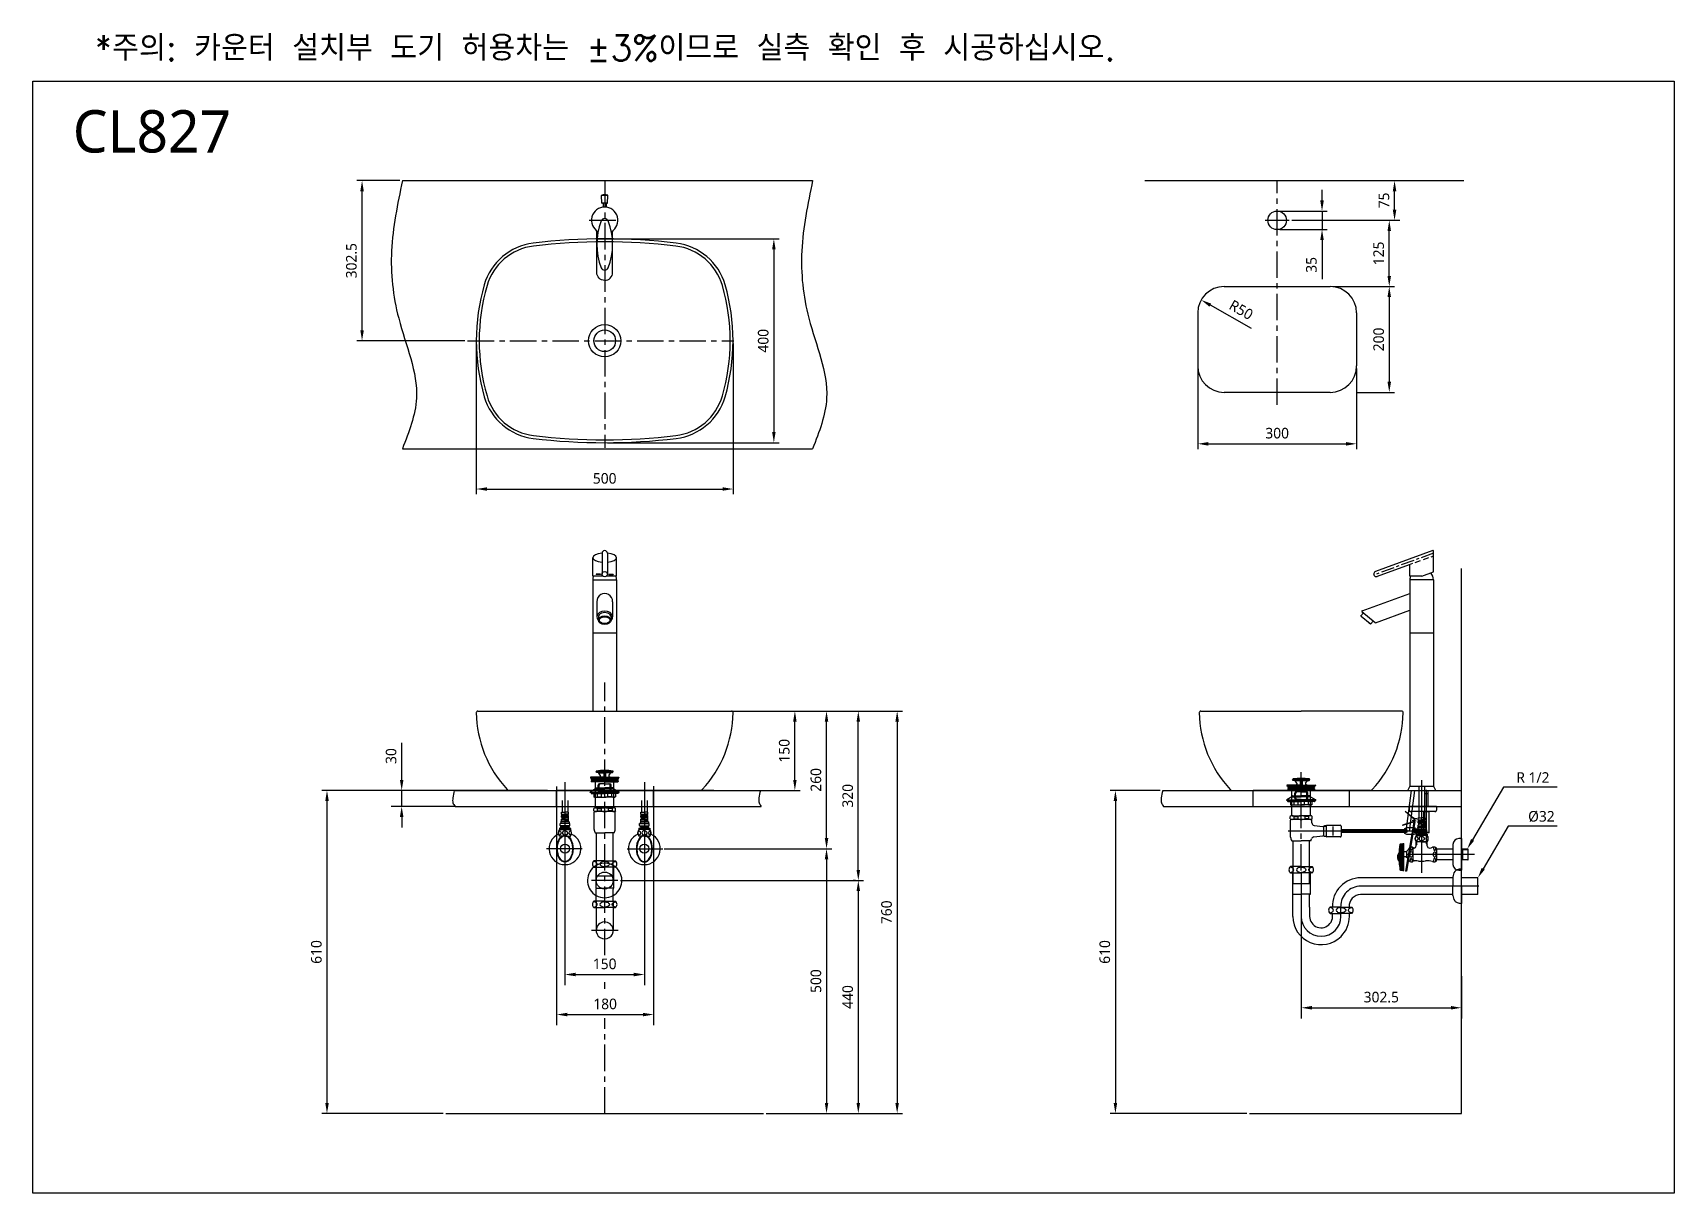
# Model space of a CAD drawing. Extents: x 3936 to 7036, y 0 to 2191.
import ezdxf

# ---------------------------------------------------------------- set-up
doc = ezdxf.new("R2010")
doc.units = 0
doc.header["$LTSCALE"] = 20
doc.header["$MEASUREMENT"] = 0
doc.linetypes.add('CENTER', pattern=[2, 1.25, -0.25, 0.25, -0.25])
doc.layers.get('0').update_dxf_attribs({"linetype": 'CONTINUOUS'})
doc.layers.get('DEFPOINTS').update_dxf_attribs({"linetype": 'CONTINUOUS'})
for name, color, linetype in [('1', 1, 'CONTINUOUS'), ('3', 3, 'CONTINUOUS'), ('4', 4, 'CONTINUOUS'), ('5', 5, 'CONTINUOUS'), ('6', 6, 'CONTINUOUS'), ('7', 7, 'CONTINUOUS'), ('CENTER', 2, 'CENTER'), ('CL', 2, 'CENTER'), ('D', 2, 'CONTINUOUS'), ('DWG', 7, 'CONTINUOUS')]:
    doc.layers.add(name, color=color, linetype=linetype)
doc.styles.add('GHS', font='romans', dxfattribs={"bigfont": 'ghs'})
doc.styles.get("Standard").update_dxf_attribs({"font": 'NanumGothic.ttf'})
doc.dimstyles.get("Standard").update_dxf_attribs({"dimtxt": 2.5, "dimasz": 2, "dimexe": 2, "dimexo": 1, "dimgap": 1.5, "dimtad": 1, "dimdec": 0, "dimlfac": 10, "dimrnd": 0.5, "dimzin": 0, "dimdsep": 46, "dimtxsty": 'Standard', "dimcen": 0, "dimclrt": 2, "dimadec": 0, "dimazin": 0, "dimtfac": 1, "dimtdec": 0, "dimtmove": 0, "dimatfit": 3, "dimfxl": 1, "dimtolj": 1, "dimtzin": 0, "dimarcsym": 0})

msp = doc.modelspace()

# ---------------------------------------------------------------- texts
at = {"style": 'GHS'}
msp.add_text('*주의: 카운터 설치부 도기 허용차는 ±3%%%이므로 실측 확인 후 시공하십시오.', height=48, dxfattribs=at).set_placement((4052.79372, 2138.69588))
at = {"insert": (4011.40743, 2045.27793), "char_height": 80, "width": 460, "attachment_point": 1, "style": 'GHS'}
msp.add_mtext('{\\fNanumGothic|b0|i0|c0|p50;CL827}', dxfattribs=at)
at = {"layer": '1', "color": 2, "char_height": 20, "attachment_point": 5}
for s, insert in [('R 1/2', (6769.21819, 784.98115)), ('%%C32', (6785.27107, 711.30836))]:
    msp.add_mtext(s, dxfattribs=dict(at, insert=insert))

# ---------------------------------------------------------------- blocks, each defined once
blk = doc.blocks.new('*D49')
at = {"color": 3, "lineweight": -2, "transparency": 16777216}
for p, q in [((5045.9, 590.5), (5505.1, 590.5)), ((5495.1, 570.5), (5495.1, 170.5)), ((5321.1, 150.5), (5505.1, 150.5))]:
    blk.add_line(p, q, dxfattribs=at)
at = {"color": 3, "transparency": 16777216}
for points in [[(5491.8, 570.5), (5498.4, 570.5), (5495.1, 590.5)], [(5491.8, 170.5), (5498.4, 170.5), (5495.1, 150.5)]]:
    blk.add_solid(points, dxfattribs=at)
at = {"layer": 'DEFPOINTS', "color": 0, "transparency": 16777216}
for p in [(5040.9, 590.5), (5316.1, 150.5), (5495.1, 150.5)]:
    blk.add_point(p, dxfattribs=at)
at = {"color": 2, "transparency": 16777216, "insert": (5475.1, 370.5), "char_height": 20, "attachment_point": 5, "rotation": 90}
blk.add_mtext('\\A1;440', dxfattribs=at)
blk = doc.blocks.new('*D50')
at = {"layer": '1', "color": 3, "lineweight": -2, "transparency": 16777216}
for p, q in [((4632.7, 780.5), (4632.7, 850.5)), ((4731.9, 760.5), (4612.7, 760.5)), ((4632.7, 730.5), (4632.7, 760.5)), ((4733.4, 730.5), (4612.7, 730.5)), ((4632.7, 710.5), (4632.7, 690.5))]:
    blk.add_line(p, q, dxfattribs=at)
at = {"layer": '1', "color": 3, "transparency": 16777216}
for points in [[(4629.3, 780.5), (4636, 780.5), (4632.7, 760.5)], [(4629.3, 710.5), (4636, 710.5), (4632.7, 730.5)]]:
    blk.add_solid(points, dxfattribs=at)
at = {"layer": 'DEFPOINTS', "color": 0, "transparency": 16777216}
for p in [(4632.7, 760.5), (4731.9, 760.5), (4733.4, 730.5)]:
    blk.add_point(p, dxfattribs=at)
at = {"layer": '1', "color": 2, "transparency": 16777216, "insert": (4612.7, 825.5), "char_height": 20, "attachment_point": 5, "rotation": 90}
blk.add_mtext('\\A1;30', dxfattribs=at)
blk = doc.blocks.new('*D51')
at = {"color": 3, "lineweight": -2, "transparency": 16777216}
for p, q in [((5256.1, 910.5), (5445.1, 910.5)), ((5435.1, 670.5), (5435.1, 890.5)), ((5128.7, 650.5), (5445.1, 650.5))]:
    blk.add_line(p, q, dxfattribs=at)
at = {"color": 3, "transparency": 16777216}
for points in [[(5431.8, 890.5), (5438.4, 890.5), (5435.1, 910.5)], [(5431.8, 670.5), (5438.4, 670.5), (5435.1, 650.5)]]:
    blk.add_solid(points, dxfattribs=at)
at = {"layer": 'DEFPOINTS', "color": 0, "transparency": 16777216}
for p in [(5251.1, 910.5), (5435.1, 910.5), (5123.7, 650.5)]:
    blk.add_point(p, dxfattribs=at)
at = {"color": 2, "transparency": 16777216, "insert": (5415.1, 780.5), "char_height": 20, "attachment_point": 5, "rotation": 90}
blk.add_mtext('\\A1;260', dxfattribs=at)
blk = doc.blocks.new('*D52')
at = {"color": 3, "lineweight": -2, "transparency": 16777216}
for p, q in [((4941.1, 615.8), (4941.1, 392.9)), ((5091.1, 615.8), (5091.1, 392.9)), ((4961.1, 412.9), (5071.1, 412.9))]:
    blk.add_line(p, q, dxfattribs=at)
at = {"color": 3, "transparency": 16777216}
for points in [[(4961.1, 416.3), (4961.1, 409.6), (4941.1, 412.9)], [(5071.1, 416.3), (5071.1, 409.6), (5091.1, 412.9)]]:
    blk.add_solid(points, dxfattribs=at)
at = {"layer": 'DEFPOINTS', "color": 0, "transparency": 16777216}
for p in [(4941.1, 615.8), (5091.1, 615.8), (5091.1, 412.9)]:
    blk.add_point(p, dxfattribs=at)
at = {"color": 2, "transparency": 16777216, "insert": (5016.1, 432.9), "char_height": 20, "attachment_point": 5}
blk.add_mtext('\\A1;150', dxfattribs=at)
blk = doc.blocks.new('*D62')
at = {"layer": '1', "color": 3, "lineweight": -2, "transparency": 16777216}
for p, q in [((5256.1, 910.5), (5505.1, 910.5)), ((5495.1, 610.5), (5495.1, 890.5)), ((5490.1, 590.5), (5485.1, 590.5))]:
    blk.add_line(p, q, dxfattribs=at)
at = {"layer": '1', "color": 3, "transparency": 16777216}
for points in [[(5491.8, 890.5), (5498.4, 890.5), (5495.1, 910.5)], [(5491.8, 610.5), (5498.4, 610.5), (5495.1, 590.5)]]:
    blk.add_solid(points, dxfattribs=at)
at = {"layer": 'DEFPOINTS', "color": 0, "transparency": 16777216}
for p in [(5251.1, 910.5), (5495.1, 910.5), (5495.1, 590.5)]:
    blk.add_point(p, dxfattribs=at)
at = {"layer": '1', "color": 2, "transparency": 16777216, "insert": (5475.1, 750.5), "char_height": 20, "attachment_point": 5, "rotation": 90}
blk.add_mtext('\\A1;320', dxfattribs=at)
blk = doc.blocks.new('*D61')
at = {"layer": '3', "color": 3, "lineweight": -2, "transparency": 16777216}
for p, q in [((4925.3, 767.7), (4925.3, 317.3)), ((5108.5, 768.5), (5108.5, 317.3)), ((4945.3, 337.3), (5088.5, 337.3))]:
    blk.add_line(p, q, dxfattribs=at)
at = {"layer": '3', "color": 3, "transparency": 16777216}
for points in [[(4945.3, 340.6), (4945.3, 334), (4925.3, 337.3)], [(5088.5, 340.6), (5088.5, 334), (5108.5, 337.3)]]:
    blk.add_solid(points, dxfattribs=at)
at = {"layer": 'DEFPOINTS', "color": 0, "transparency": 16777216}
for p in [(4925.3, 767.7), (5108.5, 768.5), (5108.5, 337.3)]:
    blk.add_point(p, dxfattribs=at)
at = {"layer": '3', "color": 2, "transparency": 16777216, "insert": (5016.9, 357.3), "char_height": 20, "attachment_point": 5}
blk.add_mtext('\\A1;180', dxfattribs=at)
blk = doc.blocks.new('*D47')
at = {"color": 3, "lineweight": -2, "transparency": 16777216}
for p, q in [((5256.1, 910.5), (5385.3, 910.5)), ((5375.3, 780.5), (5375.3, 890.5)), ((5227, 760.5), (5385.3, 760.5))]:
    blk.add_line(p, q, dxfattribs=at)
at = {"color": 3, "transparency": 16777216}
for points in [[(5372, 890.5), (5378.6, 890.5), (5375.3, 910.5)], [(5372, 780.5), (5378.6, 780.5), (5375.3, 760.5)]]:
    blk.add_solid(points, dxfattribs=at)
at = {"layer": 'DEFPOINTS', "color": 0, "transparency": 16777216}
for p in [(5251.1, 910.5), (5375.3, 910.5), (5222, 760.5)]:
    blk.add_point(p, dxfattribs=at)
at = {"color": 2, "transparency": 16777216, "insert": (5355.3, 835.5), "char_height": 20, "attachment_point": 5, "rotation": 90}
blk.add_mtext('\\A1;150', dxfattribs=at)
blk = doc.blocks.new('*D48')
at = {"layer": '3', "color": 3, "lineweight": -2, "transparency": 16777216}
for p, q in [((4908.1, 760.5), (4481.6, 760.5)), ((4491.6, 740.5), (4491.6, 170.5)), ((4711.1, 150.5), (4481.6, 150.5))]:
    blk.add_line(p, q, dxfattribs=at)
at = {"layer": '3', "color": 3, "transparency": 16777216}
for points in [[(4488.3, 740.5), (4495, 740.5), (4491.6, 760.5)], [(4488.3, 170.5), (4495, 170.5), (4491.6, 150.5)]]:
    blk.add_solid(points, dxfattribs=at)
at = {"layer": 'DEFPOINTS', "color": 0, "transparency": 16777216}
for p in [(4913.1, 760.5), (4491.6, 150.5), (4716.1, 150.5)]:
    blk.add_point(p, dxfattribs=at)
at = {"layer": '3', "color": 2, "transparency": 16777216, "insert": (4471.6, 455.5), "char_height": 20, "attachment_point": 5, "rotation": 90}
blk.add_mtext('\\A1;610', dxfattribs=at)
blk = doc.blocks.new('*D55')
at = {"layer": '3', "color": 3, "lineweight": -2, "transparency": 16777216}
for p, q in [((5256.1, 910.5), (5578.5, 910.5)), ((5568.5, 890.5), (5568.5, 170.5)), ((5321.1, 150.5), (5578.5, 150.5))]:
    blk.add_line(p, q, dxfattribs=at)
at = {"layer": '3', "color": 3, "transparency": 16777216}
for points in [[(5565.1, 890.5), (5571.8, 890.5), (5568.5, 910.5)], [(5565.1, 170.5), (5571.8, 170.5), (5568.5, 150.5)]]:
    blk.add_solid(points, dxfattribs=at)
at = {"layer": 'DEFPOINTS', "color": 0, "transparency": 16777216}
for p in [(5251.1, 910.5), (5316.1, 150.5), (5568.5, 150.5)]:
    blk.add_point(p, dxfattribs=at)
at = {"layer": '3', "color": 2, "transparency": 16777216, "insert": (5548.5, 530.5), "char_height": 20, "attachment_point": 5, "rotation": 90}
blk.add_mtext('\\A1;760', dxfattribs=at)
blk = doc.blocks.new('A$C7F5A4C09')
at = {"layer": '3'}
for p, q in [((10.2, 186), (0.9, 186)), ((27.5, 186), (10.2, 186)), ((12.5, 194.6), (11.3, 196.7)), ((11.4, 196.5), (27.5, 196.5)), ((27.5, 194.6), (12.5, 194.6)), ((15, 194.4), (25.7, 193.7)), ((19.2, 189.7), (16.5, 193.6)), ((17.1, 186), (18.6, 186.8)), ((27.5, 194.6), (25.7, 193.7)), ((25.7, 193.7), (25.7, 186)), ((27, 194.3), (26.5, 187.9)), ((26.8, 186), (26.5, 188)), ((26.5, 188), (27.5, 188)), ((43.6, 196.5), (27.5, 196.5)), ((27.5, 194.6), (42.5, 194.6)), ((27.5, 194.6), (29.2, 193.7)), ((28.4, 188), (27.5, 188)), ((27.5, 186), (44.8, 186)), ((28, 194.3), (28.4, 187.9)), ((28.2, 186), (28.4, 188)), ((40, 194.4), (29.2, 193.7)), ((29.2, 193.7), (29.2, 186)), ((35.8, 189.7), (38.5, 193.6)), ((37.9, 186), (36.4, 186.8)), ((42.5, 194.6), (43.7, 196.7)), ((44.8, 186), (54.1, 186)), ((10, 163.9), (0, 157.9)), ((0, 157.9), (27.5, 157.9)), ((0, 156.9), (0, 157.9)), ((10, 156.9), (0, 156.9)), ((0.5, 185.6), (0.5, 185)), ((0.5, 185), (27.5, 185)), ((0.5, 185), (2.6, 183.5)), ((1.8, 156.9), (1.8, 155.6)), ((2.2, 183.3), (2.2, 182)), ((2.2, 179), (2.2, 177.7)), ((2.3, 155.1), (7.3, 155.1)), ((8.5, 183.5), (2.4, 183.5)), ((27.5, 177.5), (2.4, 177.5)), ((27.5, 181.5), (2.7, 181.5)), ((27.5, 179.5), (2.7, 179.5)), ((5, 160.9), (50, 160.9)), ((7.3, 155.1), (27.5, 155.1)), ((7.3, 155.1), (7.3, 149)), ((8.5, 183.5), (27.5, 183.5)), ((10, 146.9), (10, 177.5)), ((10.7, 166), (10, 167.2)), ((10, 166), (27.5, 166)), ((10, 163.9), (27.5, 163.9)), ((45, 156.9), (10, 156.9)), ((10.7, 163.9), (10.7, 166)), ((14.1, 149), (14.1, 155.1)), ((15.1, 161), (15.1, 171)), ((16.9, 161), (16.9, 171)), ((27.5, 173.5), (17.6, 173.5)), ((27.5, 158.5), (17.6, 158.5)), ((21.5, 149), (21.5, 155.1)), ((54.5, 185), (27.5, 185)), ((46.5, 183.5), (27.5, 183.5)), ((27.5, 181.5), (52.3, 181.5)), ((27.5, 179.5), (52.3, 179.5)), ((27.5, 177.5), (52.6, 177.5)), ((27.5, 173.5), (37.4, 173.5)), ((45, 166), (27.5, 166)), ((45, 163.9), (27.5, 163.9)), ((27.5, 158.5), (37.4, 158.5)), ((55, 157.9), (27.5, 157.9)), ((47.7, 155.1), (27.5, 155.1)), ((33.5, 149), (33.5, 155.1)), ((38.1, 161), (38.1, 171)), ((39.9, 161), (39.9, 171)), ((40.9, 149), (40.9, 155.1)), ((44.3, 166), (45, 167.2)), ((44.3, 163.9), (44.3, 166)), ((45, 146.9), (45, 177.5)), ((45, 163.9), (55, 157.9)), ((45, 156.9), (55, 156.9)), ((46.5, 183.5), (52.6, 183.5)), ((47.7, 155.1), (47.7, 149)), ((52.7, 155.1), (47.7, 155.1)), ((54.5, 185), (52.4, 183.5)), ((52.8, 183.3), (52.8, 182)), ((52.8, 179), (52.8, 177.7)), ((53.2, 156.9), (53.2, 155.6)), ((54.5, 185.6), (54.5, 185)), ((55, 156.9), (55, 157.9)), ((6.8, 122.4), (6.8, 126.6)), ((8.3, 148.4), (7.3, 149)), ((8.3, 148.4), (9.7, 148.4)), ((9.7, 148.4), (27.5, 148.4)), ((10, 128), (10, 148.4)), ((10.1, 128), (27.3, 128)), ((13.5, 126.6), (13.5, 122.4)), ((13.5, 126.6), (20.9, 126.6)), ((14.1, 149), (21.5, 149)), ((20.9, 126.6), (20.9, 122.4)), ((45.3, 148.4), (27.5, 148.4)), ((44.9, 128), (27.7, 128)), ((40.9, 149), (33.5, 149)), ((34.1, 126.6), (34.1, 122.4)), ((41.5, 126.6), (34.1, 126.6)), ((41.5, 126.6), (41.5, 122.4)), ((45, 128), (45, 148.4)), ((46.7, 148.4), (45.3, 148.4)), ((46.7, 148.4), (47.7, 149)), ((48.2, 122.4), (48.2, 126.6)), ((7.5, 87.4), (7.5, 120)), ((27.5, 121), (8.5, 121)), ((13.5, 122.4), (20.9, 122.4)), ((44.9, 121), (27.5, 121)), ((41.5, 122.4), (34.1, 122.4)), ((44.3, 121), (44.9, 121)), ((44.9, 121), (45.3, 121)), ((46.5, 121), (45, 121)), ((47.5, 114.6), (47.5, 120)), ((47.5, 87.4), (47.5, 120)), ((9.5, 81), (27.5, 81)), ((11.6, 81), (11.6, 0)), ((45.5, 81), (27.5, 81)), ((43.4, 0), (43.4, 81)), ((11.6, 0), (43.4, 0))]:
    blk.add_line(p, q, dxfattribs=at)
for centre, radius, start, end in [((0.9, 185.6), 0.4, 90, 180), ((12.3, 196.5), 1.1, 97.3204, 169.4262), ((27.5, 78.6), 120, 90, 97.3204), ((14.9, 192.4), 2, 35.2023, 86.2618), ((17.6, 188.6), 2, 300, 35.2023), ((27.5, 78.6), 120, 82.6796, 90), ((37.4, 188.6), 2, 144.7977, 240), ((40.1, 192.4), 2, 93.7382, 144.7977), ((42.6, 196.5), 1.1, 10.5738, 82.6796), ((54.1, 185.6), 0.4, 0, 90), ((2.3, 155.6), 0.5, 180, 270), ((2.4, 183.3), 0.2, 90, 180), ((2.7, 182), 0.5, 180, 270), ((2.7, 179), 0.5, 90, 180), ((2.4, 177.7), 0.2, 180, 270), ((6, 180.5), 1, 270, 90), ((17.6, 171), 2.5, 90, 180), ((17.6, 161), 2.5, 180, 270), ((19.4, 171), 2.5, 90, 180), ((19.4, 161), 2.5, 180, 270), ((35.6, 171), 2.5, 0, 90), ((35.6, 161), 2.5, 270, 0), ((37.4, 171), 2.5, 0, 90), ((37.4, 161), 2.5, 270, 0), ((49, 180.5), 1, 90, 270), ((52.3, 182), 0.5, 270, 0), ((52.3, 179), 0.5, 0, 90), ((52.6, 183.3), 0.2, 0, 90), ((52.6, 177.7), 0.2, 270, 0), ((52.7, 155.6), 0.5, 270, 0), ((10.1, 123.3), 4.7, 43.9409, 136.0591), ((10.7, 158.6), 10.2, 250.5679, 289.4321), ((27, 114.4), 13.6, 89.0643, 116.6472), ((27.3, 177.9), 29.5, 258.5956, 270.3737), ((27.7, 177.9), 29.5, 269.6263, 281.4044), ((28, 114.4), 13.6, 63.3528, 90.9357), ((44.3, 158.6), 10.2, 250.5679, 289.4321), ((44.9, 123.3), 4.7, 43.9409, 136.0591), ((10.1, 125.7), 4.7, 223.9409, 316.0591), ((8.5, 120), 1, 90, 180), ((27, 134.6), 13.6, 243.3528, 270.9357), ((28, 134.6), 13.6, 269.0643, 296.6472), ((44.9, 125.7), 4.7, 223.9409, 316.0591), ((46.5, 120), 1, 0, 90), ((20.5, 87.9), 13, 182.42, 212.3), ((34.5, 87.9), 13, 327.7, 357.58)]:
    blk.add_arc(centre, radius, start, end, dxfattribs=at)
blk = doc.blocks.new('*D56')
at = {"layer": '1', "color": 3, "lineweight": -2, "transparency": 16777216}
for p, q in [((6331.7, 604.7), (6331.7, 330.1)), ((6634.2, 410.1), (6634.2, 330.1)), ((6351.7, 350.1), (6614.2, 350.1))]:
    blk.add_line(p, q, dxfattribs=at)
at = {"layer": '1', "color": 3, "transparency": 16777216}
for points in [[(6351.7, 353.5), (6351.7, 346.8), (6331.7, 350.1)], [(6614.2, 353.5), (6614.2, 346.8), (6634.2, 350.1)]]:
    blk.add_solid(points, dxfattribs=at)
at = {"layer": 'DEFPOINTS', "color": 0, "transparency": 16777216}
for p in [(6331.7, 604.7), (6634.2, 410.1), (6634.2, 350.1)]:
    blk.add_point(p, dxfattribs=at)
at = {"layer": '1', "color": 2, "transparency": 16777216, "insert": (6482.9, 370.1), "char_height": 20, "attachment_point": 5}
blk.add_mtext('\\A1;302.5', dxfattribs=at)
blk = doc.blocks.new('*D57')
at = {"layer": '3', "color": 3, "lineweight": -2, "transparency": 16777216}
for p, q in [((6065, 760.5), (5970.7, 760.5)), ((5980.7, 740.5), (5980.7, 170.5)), ((6229.2, 150.5), (5970.7, 150.5))]:
    blk.add_line(p, q, dxfattribs=at)
at = {"layer": '3', "color": 3, "transparency": 16777216}
for points in [[(5977.4, 740.5), (5984, 740.5), (5980.7, 760.5)], [(5977.4, 170.5), (5984, 170.5), (5980.7, 150.5)]]:
    blk.add_solid(points, dxfattribs=at)
at = {"layer": 'DEFPOINTS', "color": 0, "transparency": 16777216}
for p in [(6070, 760.5), (5980.7, 150.5), (6234.2, 150.5)]:
    blk.add_point(p, dxfattribs=at)
at = {"layer": '3', "color": 2, "transparency": 16777216, "insert": (5960.7, 455.5), "char_height": 20, "attachment_point": 5, "rotation": 90}
blk.add_mtext('\\A1;610', dxfattribs=at)
blk = doc.blocks.new('*D58')
at = {"layer": '3', "color": 3, "lineweight": -2, "transparency": 16777216}
for p, q in [((6313.7, 1837.3), (6507.9, 1837.3)), ((6497.9, 1732.3), (6497.9, 1817.3)), ((6391.2, 1712.3), (6507.9, 1712.3))]:
    blk.add_line(p, q, dxfattribs=at)
at = {"layer": '3', "color": 3, "transparency": 16777216}
for points in [[(6494.6, 1817.3), (6501.2, 1817.3), (6497.9, 1837.3)], [(6494.6, 1732.3), (6501.2, 1732.3), (6497.9, 1712.3)]]:
    blk.add_solid(points, dxfattribs=at)
at = {"layer": 'DEFPOINTS', "color": 0, "transparency": 16777216}
for p in [(6308.7, 1837.3), (6497.9, 1837.3), (6386.2, 1712.3)]:
    blk.add_point(p, dxfattribs=at)
at = {"layer": '3', "color": 2, "transparency": 16777216, "insert": (6477.9, 1774.8), "char_height": 20, "attachment_point": 5, "rotation": 90}
blk.add_mtext('\\A1;125', dxfattribs=at)
blk = doc.blocks.new('*D59')
at = {"layer": '3', "color": 3, "lineweight": -2, "transparency": 16777216}
for p, q in [((6313.7, 1912.3), (6517.9, 1912.3)), ((6507.9, 1857.3), (6507.9, 1892.3)), ((6313.7, 1837.3), (6517.9, 1837.3))]:
    blk.add_line(p, q, dxfattribs=at)
at = {"layer": '3', "color": 3, "transparency": 16777216}
for points in [[(6504.6, 1892.3), (6511.2, 1892.3), (6507.9, 1912.3)], [(6504.6, 1857.3), (6511.2, 1857.3), (6507.9, 1837.3)]]:
    blk.add_solid(points, dxfattribs=at)
at = {"layer": 'DEFPOINTS', "color": 0, "transparency": 16777216}
for p in [(6308.7, 1912.3), (6507.9, 1912.3), (6308.7, 1837.3)]:
    blk.add_point(p, dxfattribs=at)
at = {"layer": '3', "color": 2, "transparency": 16777216, "insert": (6487.9, 1874.8), "char_height": 20, "attachment_point": 5, "rotation": 90}
blk.add_mtext('\\A1;75', dxfattribs=at)
blk = doc.blocks.new('*D60')
at = {"layer": '3', "color": 3, "lineweight": -2, "transparency": 16777216}
for p, q in [((6370.9, 1874.8), (6370.9, 1894.8)), ((6291.2, 1854.8), (6380.9, 1854.8)), ((6370.9, 1854.8), (6370.9, 1819.8)), ((6291.2, 1819.8), (6380.9, 1819.8)), ((6370.9, 1799.8), (6370.9, 1726.4))]:
    blk.add_line(p, q, dxfattribs=at)
at = {"layer": '3', "color": 3, "transparency": 16777216}
for points in [[(6367.6, 1874.8), (6374.3, 1874.8), (6370.9, 1854.8)], [(6367.6, 1799.8), (6374.3, 1799.8), (6370.9, 1819.8)]]:
    blk.add_solid(points, dxfattribs=at)
at = {"layer": 'DEFPOINTS', "color": 0, "transparency": 16777216}
for p in [(6286.2, 1854.8), (6286.2, 1819.8), (6370.9, 1819.8)]:
    blk.add_point(p, dxfattribs=at)
at = {"layer": '3', "color": 2, "transparency": 16777216, "insert": (6350.9, 1753.1), "char_height": 20, "attachment_point": 5, "rotation": 90}
blk.add_mtext('\\A1;35', dxfattribs=at)
blk = doc.blocks.new('*D53')
at = {"layer": '3', "color": 3, "lineweight": -2, "transparency": 16777216}
for p, q in [((6391.2, 1712.3), (6507.9, 1712.3)), ((6497.9, 1692.3), (6497.9, 1532.3)), ((6436.2, 1512.3), (6507.9, 1512.3))]:
    blk.add_line(p, q, dxfattribs=at)
at = {"layer": '3', "color": 3, "transparency": 16777216}
for points in [[(6494.6, 1692.3), (6501.2, 1692.3), (6497.9, 1712.3)], [(6494.6, 1532.3), (6501.2, 1532.3), (6497.9, 1512.3)]]:
    blk.add_solid(points, dxfattribs=at)
at = {"layer": 'DEFPOINTS', "color": 0, "transparency": 16777216}
for p in [(6386.2, 1712.3), (6431.2, 1512.3), (6497.9, 1512.3)]:
    blk.add_point(p, dxfattribs=at)
at = {"layer": '3', "color": 2, "transparency": 16777216, "insert": (6477.9, 1612.3), "char_height": 20, "attachment_point": 5, "rotation": 90}
blk.add_mtext('\\A1;200', dxfattribs=at)
blk = doc.blocks.new('*D54')
at = {"layer": '3', "color": 3, "lineweight": -2, "transparency": 16777216}
for p, q in [((6136.2, 1557.3), (6136.2, 1405.2)), ((6436.2, 1557.3), (6436.2, 1405.2)), ((6156.2, 1415.2), (6416.2, 1415.2))]:
    blk.add_line(p, q, dxfattribs=at)
at = {"layer": '3', "color": 3, "transparency": 16777216}
for points in [[(6156.2, 1418.5), (6156.2, 1411.8), (6136.2, 1415.2)], [(6416.2, 1418.5), (6416.2, 1411.8), (6436.2, 1415.2)]]:
    blk.add_solid(points, dxfattribs=at)
at = {"layer": 'DEFPOINTS', "color": 0, "transparency": 16777216}
for p in [(6136.2, 1562.3), (6436.2, 1562.3), (6436.2, 1415.2)]:
    blk.add_point(p, dxfattribs=at)
at = {"layer": '3', "color": 2, "transparency": 16777216, "insert": (6286.2, 1435.2), "char_height": 20, "attachment_point": 5}
blk.add_mtext('\\A1;300', dxfattribs=at)
blk = doc.blocks.new('*D63')
at = {"color": 3, "lineweight": -2, "transparency": 16777216}
for p, q in [((4773.6, 1604.8), (4773.6, 1319.8)), ((5258.6, 1604.8), (5258.6, 1319.8)), ((4793.6, 1329.8), (5238.6, 1329.8))]:
    blk.add_line(p, q, dxfattribs=at)
at = {"color": 3, "transparency": 16777216}
for points in [[(4793.6, 1333.1), (4793.6, 1326.5), (4773.6, 1329.8)], [(5238.6, 1333.1), (5238.6, 1326.5), (5258.6, 1329.8)]]:
    blk.add_solid(points, dxfattribs=at)
at = {"layer": 'DEFPOINTS', "color": 0, "transparency": 16777216}
for p in [(4773.6, 1609.8), (5258.6, 1609.8), (5258.6, 1329.8)]:
    blk.add_point(p, dxfattribs=at)
at = {"color": 2, "transparency": 16777216, "insert": (5016.1, 1349.8), "char_height": 20, "attachment_point": 5}
blk.add_mtext('\\A1;500', dxfattribs=at)
blk = doc.blocks.new('*D64')
at = {"color": 3, "lineweight": -2, "transparency": 16777216}
for p, q in [((5021.1, 1802.3), (5345.6, 1802.3)), ((5335.6, 1782.3), (5335.6, 1437.3)), ((5021.1, 1417.3), (5345.6, 1417.3))]:
    blk.add_line(p, q, dxfattribs=at)
at = {"color": 3, "transparency": 16777216}
for points in [[(5332.3, 1782.3), (5338.9, 1782.3), (5335.6, 1802.3)], [(5332.3, 1437.3), (5338.9, 1437.3), (5335.6, 1417.3)]]:
    blk.add_solid(points, dxfattribs=at)
at = {"layer": 'DEFPOINTS', "color": 0, "transparency": 16777216}
for p in [(5016.1, 1802.3), (5016.1, 1417.3), (5335.6, 1417.3)]:
    blk.add_point(p, dxfattribs=at)
at = {"color": 2, "transparency": 16777216, "insert": (5315.6, 1609.8), "char_height": 20, "attachment_point": 5, "rotation": 90}
blk.add_mtext('\\A1;400', dxfattribs=at)
blk = doc.blocks.new('*D67')
at = {"layer": '3', "color": 3, "lineweight": -2, "transparency": 16777216}
blk.add_line((6237.5, 1633.2), (6160.1, 1677), dxfattribs=at)
at = {"layer": '3', "color": 3, "transparency": 16777216}
blk.add_solid([(6161.7, 1679.9), (6158.4, 1674.1), (6142.7, 1686.9)], dxfattribs=at)
at = {"layer": 'DEFPOINTS', "color": 0, "transparency": 16777216}
for p in [(6142.7, 1686.9), (6186.2, 1662.3)]:
    blk.add_point(p, dxfattribs=at)
at = {"layer": '3', "color": 2, "transparency": 16777216, "insert": (6218.2, 1668.1), "char_height": 20, "attachment_point": 5, "rotation": 330.4783}
blk.add_mtext('\\A1;R50', dxfattribs=at)
blk = doc.blocks.new('*D71')
at = {"color": 3, "lineweight": -2, "transparency": 16777216}
for p, q in [((5128.7, 650.5), (5445.1, 650.5)), ((5435.1, 630.5), (5435.1, 170.5)), ((5321.1, 150.5), (5445.1, 150.5))]:
    blk.add_line(p, q, dxfattribs=at)
at = {"color": 3, "transparency": 16777216}
for points in [[(5431.8, 630.5), (5438.4, 630.5), (5435.1, 650.5)], [(5431.8, 170.5), (5438.4, 170.5), (5435.1, 150.5)]]:
    blk.add_solid(points, dxfattribs=at)
at = {"layer": 'DEFPOINTS', "color": 0, "transparency": 16777216}
for p in [(5123.7, 650.5), (5316.1, 150.5), (5435.1, 150.5)]:
    blk.add_point(p, dxfattribs=at)
at = {"color": 2, "transparency": 16777216, "insert": (5415.1, 400.5), "char_height": 20, "attachment_point": 5, "rotation": 90}
blk.add_mtext('\\A1;500', dxfattribs=at)
blk = doc.blocks.new('*D83')
at = {"layer": '3', "color": 3, "lineweight": -2, "transparency": 16777216}
for p, q in [((4629, 1912.3), (4547.8, 1912.3)), ((4557.8, 1629.8), (4557.8, 1892.3)), ((4752.2, 1609.8), (4547.8, 1609.8))]:
    blk.add_line(p, q, dxfattribs=at)
at = {"layer": '3', "color": 3, "transparency": 16777216}
for points in [[(4554.5, 1892.3), (4561.2, 1892.3), (4557.8, 1912.3)], [(4554.5, 1629.8), (4561.2, 1629.8), (4557.8, 1609.8)]]:
    blk.add_solid(points, dxfattribs=at)
at = {"layer": 'DEFPOINTS', "color": 0, "transparency": 16777216}
for p in [(4557.8, 1912.3), (4634, 1912.3), (4757.2, 1609.8)]:
    blk.add_point(p, dxfattribs=at)
at = {"layer": '3', "color": 2, "transparency": 16777216, "insert": (4537.8, 1761), "char_height": 20, "attachment_point": 5, "rotation": 90}
blk.add_mtext('\\A1;302.5', dxfattribs=at)

# ---------------------------------------------------------------- dimensions: what is measured, and where the dimension line sits
at = {"color": 7}
dim = msp.add_linear_dim(base=(5335.59216, 1417.26501), p1=(5016.08896, 1802.26501), p2=(5016.08896, 1417.26501), angle=90, text='400', dimstyle='Standard', override={"dimtxt": 20, "dimasz": 20, "dimexe": 10, "dimexo": 5, "dimgap": 10, "dimdec": 4, "dimlfac": 1, "dimzin": 8, "dimclrd": 3, "dimclre": 3, "dimtdec": 4}, dxfattribs=at)
dim.commit()
dim.dimension.update_dxf_attribs({"geometry": '*D64', "text_midpoint": (5315.59216, 1609.76501)})
dim = msp.add_linear_dim(base=(5258.58896, 1329.79853), p1=(4773.58896, 1609.76501), p2=(5258.58896, 1609.76501), text='500', dimstyle='Standard', override={"dimtxt": 20, "dimasz": 20, "dimexe": 10, "dimexo": 5, "dimgap": 10, "dimdec": 4, "dimlfac": 1, "dimzin": 8, "dimclrd": 3, "dimclre": 3, "dimtdec": 4}, dxfattribs=at)
dim.commit()
dim.dimension.update_dxf_attribs({"geometry": '*D63', "text_midpoint": (5016.08896, 1349.79853)})
for base, p1, p2, picture, middle in [((5435.11496, 910.50261), (5123.71553, 650.49841), (5251.08896, 910.50261), '*D51', (5415.11496, 780.50051)), ((5435.11496, 150.50261), (5123.71553, 650.49841), (5316.08896, 150.50261), '*D71', (5415.11496, 400.50051)), ((5495.11496, 150.50261), (5040.8639, 590.49841), (5316.08896, 150.50261), '*D49', (5475.11496, 370.50051))]:
    dim = msp.add_linear_dim(base=base, p1=p1, p2=p2, angle=90, dimstyle='Standard', override={"dimtxt": 20, "dimasz": 20, "dimexe": 10, "dimexo": 5, "dimgap": 10, "dimdec": 4, "dimlfac": 1, "dimzin": 8, "dimclrd": 3, "dimclre": 3, "dimtdec": 4})
    dim.commit()
    dim.dimension.update_dxf_attribs({"geometry": picture, "text_midpoint": middle})
dim = msp.add_linear_dim(base=(5375.2984, 910.50261), p1=(5222.02048, 760.50261), p2=(5251.08896, 910.50261), angle=90, dimstyle='Standard', override={"dimtxt": 20, "dimasz": 20, "dimexe": 10, "dimexo": 5, "dimgap": 10, "dimdec": 4, "dimlfac": 1, "dimzin": 8, "dimclrd": 3, "dimclre": 3, "dimtdec": 4}, dxfattribs=at)
dim.commit()
dim.dimension.update_dxf_attribs({"geometry": '*D47', "text_midpoint": (5355.2984, 835.50261)})
dim = msp.add_linear_dim(base=(5091.08896, 412.91793), p1=(4941.08896, 615.83988), p2=(5091.08896, 615.83988), dimstyle='Standard', override={"dimtxt": 20, "dimasz": 20, "dimexe": 20, "dimexo": 0, "dimgap": 10, "dimdec": 4, "dimlfac": 1, "dimzin": 8, "dimclrd": 3, "dimclre": 3, "dimtdec": 4})
dim.commit()
dim.dimension.update_dxf_attribs({"geometry": '*D52', "text_midpoint": (5016.08896, 432.91793)})
at = {"layer": '1'}
for base, p1, p2, override, picture, middle in [((5495.11496, 910.50261), (5495.11496, 590.49841), (5251.08896, 910.50261), {"dimtxt": 20, "dimasz": 20, "dimexe": 10, "dimexo": 5, "dimgap": 10, "dimdec": 4, "dimlfac": 1, "dimzin": 8, "dimclrd": 3, "dimclre": 3, "dimtdec": 4}, '*D62', (5475.11496, 750.50051)), ((4632.66099, 760.50261), (4733.41356, 730.50261), (4731.94823, 760.50261), {"dimtxt": 20, "dimasz": 20, "dimexe": 20, "dimexo": 0, "dimgap": 10, "dimdec": 4, "dimlfac": 1, "dimzin": 8, "dimclrd": 3, "dimclre": 3, "dimtdec": 4}, '*D50', (4612.66099, 825.50261))]:
    dim = msp.add_linear_dim(base=base, p1=p1, p2=p2, angle=90, dimstyle='Standard', override=override, dxfattribs=at)
    dim.commit()
    dim.dimension.update_dxf_attribs({"geometry": picture, "text_midpoint": middle})
dim = msp.add_linear_dim(base=(6634.15675, 350.12341), p1=(6331.65675, 604.69996), p2=(6634.15675, 410.12341), dimstyle='Standard', override={"dimtxt": 20, "dimasz": 20, "dimexe": 20, "dimexo": 0, "dimgap": 10, "dimdec": 4, "dimlfac": 1, "dimzin": 8, "dimclrd": 3, "dimclre": 3, "dimtdec": 4}, dxfattribs=at)
dim.commit()
dim.dimension.update_dxf_attribs({"geometry": '*D56', "text_midpoint": (6482.90675, 370.12341)})
at = {"layer": '3'}
for base, p1, p2, picture, middle in [((4557.84246, 1912.26501), (4757.21732, 1609.76501), (4634.03703, 1912.26501), '*D83', (4537.84246, 1761.01501)), ((6370.92453, 1819.76501), (6286.16258, 1854.76501), (6286.16258, 1819.76501), '*D60', (6350.92453, 1753.09834)), ((6507.91354, 1912.26501), (6308.66258, 1837.26501), (6308.66258, 1912.26501), '*D59', (6487.91354, 1874.76501)), ((6497.91354, 1837.26501), (6386.16258, 1712.26501), (6308.66258, 1837.26501), '*D58', (6477.91354, 1774.76501)), ((6497.91354, 1512.26501), (6386.16258, 1712.26501), (6431.16258, 1512.26501), '*D53', (6477.91354, 1612.26501)), ((5568.47669, 150.50261), (5251.08896, 910.50261), (5316.08896, 150.50261), '*D55', (5548.47669, 530.50261)), ((4491.64482, 150.50261), (4913.1232, 760.50261), (4716.08896, 150.50261), '*D48', (4471.64482, 455.50261)), ((5980.6861, 150.50261), (6070.04579, 760.50261), (6234.15675, 150.50261), '*D57', (5960.6861, 455.50261))]:
    dim = msp.add_linear_dim(base=base, p1=p1, p2=p2, angle=90, dimstyle='Standard', override={"dimtxt": 20, "dimasz": 20, "dimexe": 10, "dimexo": 5, "dimgap": 10, "dimdec": 4, "dimlfac": 1, "dimzin": 8, "dimclrd": 3, "dimclre": 3, "dimtdec": 4}, dxfattribs=at)
    dim.commit()
    dim.dimension.update_dxf_attribs({"geometry": picture, "text_midpoint": middle})
dim = msp.add_radius_dim(center=(6186.16258, 1662.26501), mpoint=(6142.65411, 1686.90265), dimstyle='Standard', override={"dimtxt": 20, "dimasz": 20, "dimexe": 10, "dimexo": 5, "dimgap": 10, "dimdec": 4, "dimlfac": 1, "dimzin": 8, "dimclrd": 3, "dimclre": 3, "dimtdec": 4}, dxfattribs=at)
dim.commit()
dim.dimension.update_dxf_attribs({"geometry": '*D67', "text_midpoint": (6207.91681, 1649.94618), "dimtype": 164})
dim = msp.add_linear_dim(base=(6436.16258, 1415.15594), p1=(6136.16258, 1562.26501), p2=(6436.16258, 1562.26501), dimstyle='Standard', override={"dimtxt": 20, "dimasz": 20, "dimexe": 10, "dimexo": 5, "dimgap": 10, "dimdec": 4, "dimlfac": 1, "dimzin": 8, "dimclrd": 3, "dimclre": 3, "dimtdec": 4}, dxfattribs=at)
dim.commit()
dim.dimension.update_dxf_attribs({"geometry": '*D54', "text_midpoint": (6286.16258, 1435.15594)})
dim = msp.add_linear_dim(base=(5108.46513, 337.28678), p1=(4925.3212, 767.72418), p2=(5108.46513, 768.53801), text='180', dimstyle='Standard', override={"dimtxt": 20, "dimasz": 20, "dimexe": 20, "dimexo": 0, "dimgap": 10, "dimdec": 4, "dimlfac": 1, "dimzin": 8, "dimclrd": 3, "dimclre": 3, "dimtdec": 4}, dxfattribs=at)
dim.commit()
dim.dimension.update_dxf_attribs({"geometry": '*D61', "text_midpoint": (5016.89317, 357.28678)})

# ---------------------------------------------------------------- linework, layer by layer
at = {"color": 7}
for p, q in [((6186.16258, 1712.26501), (6386.16258, 1712.26501)), ((6136.16258, 1662.26501), (6136.16258, 1562.26501)), ((6436.16258, 1662.26501), (6436.16258, 1562.26501)), ((6386.16258, 1512.26501), (6186.16258, 1512.26501)), ((4776.60994, 910.50261), (5255.56798, 910.50261)), ((6142.17773, 910.50261), (6331.65675, 910.50261)), ((6521.13577, 910.50261), (6331.65675, 910.50261)), ((4835.74659, 760.50261), (5196.43132, 760.50261)), ((5222.02048, 760.50261), (5016.08896, 760.50261)), ((6201.31439, 760.50261), (6331.65675, 760.50261)), ((6461.99912, 760.50261), (6331.65675, 760.50261))]:
    msp.add_line(p, q, dxfattribs=at)
for points in [[(5107.08896, 760.50261), (5016.08896, 760.50261), (4925.08896, 760.50261)], [(6422.65675, 760.50261), (6331.65675, 760.50261), (6240.65675, 760.50261)]]:
    msp.add_lwpolyline(points)
at = {"color": 2}
for radius in [30.5, 20.5]:
    msp.add_circle((5016.08896, 1609.76501), radius, dxfattribs=at)
at = {"color": 7}
for centre, radius, start, end in [((5016.08896, 682.26501), 1120, 83.07142379, 96.92857621), ((4894.25068, 1684.88928), 110, 96.92857621, 163.8449259), ((4894.25068, 1684.88928), 104.5, 96.92857621, 163.8449259), ((5016.08896, 682.26501), 1114.5, 83.07142379, 96.92857621), ((5137.92724, 1684.88928), 104.5, 16.1550741, 83.07142379), ((5137.92724, 1684.88928), 110, 16.1550741, 83.07142379), ((5153.58896, 1609.76501), 380, 163.8449259, 196.1550741), ((5153.58896, 1609.76501), 374.5, 163.8449259, 196.1550741), ((4878.58896, 1609.76501), 374.5, 343.8449259, 16.1550741), ((4878.58896, 1609.76501), 380, 343.8449259, 16.1550741), ((6186.16258, 1662.26501), 50, 90, 180), ((6386.16258, 1662.26501), 50, 0, 90), ((6186.16258, 1562.26501), 50, 180, 270), ((6386.16258, 1562.26501), 50, 270, 0), ((4894.25068, 1534.64073), 110, 196.1550741, 263.07142379), ((4894.25068, 1534.64073), 104.5, 196.1550741, 263.07142379), ((5137.92724, 1534.64073), 104.5, 276.92857621, 343.8449259), ((5137.92724, 1534.64073), 110, 276.92857621, 343.8449259), ((5016.08896, 2537.26501), 1114.5, 263.07142379, 276.92857621), ((5016.08896, 2537.26501), 1120, 263.07142379, 276.92857621), ((4776.60994, 907.50261), 3, 90, 180.8013657), ((4991.08896, 910.50261), 217.5, 180.8013657, 223.02778491), ((5041.08896, 910.50261), 217.5, 316.97221509, 359.1986343), ((5255.56798, 907.50261), 3, 359.1986343, 90), ((6142.17773, 907.50261), 3, 90, 180.8013657), ((6356.65675, 910.50261), 217.5, 180.8013657, 223.02778491), ((6306.65675, 910.50261), 217.5, 316.97221509, 359.1986343), ((6521.13577, 907.50261), 3, 359.1986343, 90), ((4835.74659, 765.50261), 5, 223.02778491, 270), ((5196.43132, 765.50261), 5, 270, 316.97221509), ((6201.31439, 765.50261), 5, 223.02778491, 270), ((6461.99912, 765.50261), 5, 270, 316.97221509)]:
    msp.add_arc(centre, radius, start, end, dxfattribs=at)
at = {"layer": '1'}
for p, q in [((6634.15675, 150.50261), (6634.15675, 1179.72416)), ((4925.08896, 730.50261), (4925.08896, 760.50261)), ((5108.46513, 730.50261), (5108.46513, 760.50261)), ((6240.65675, 730.50261), (6240.65675, 760.50261)), ((6422.65675, 730.50261), (6422.65675, 760.50261)), ((4716.08896, 150.50261), (5316.08896, 150.50261)), ((6234.15675, 150.50261), (6634.15675, 150.50261))]:
    msp.add_line(p, q, dxfattribs=at)
at = {"layer": '1', "color": 3}
for p, q in [((6713.50648, 766.69094), (6655.26183, 667.20937)), ((6814.74148, 766.69094), (6713.50648, 766.69094)), ((6722.29992, 693.01815), (6675.35377, 612.83437)), ((6814.74148, 693.01815), (6722.29992, 693.01815))]:
    msp.add_line(p, q, dxfattribs=at)
at = {"layer": '1'}
for points in [[(4634.03703, 1912.26501), (4613.57848, 1779.53656), (4626.98697, 1652.20697), (4660.50819, 1501.42193), (4634.03703, 1405.76501)], [(5408.77772, 1912.26501), (5388.31917, 1779.53656), (5401.72766, 1652.20697), (5435.24888, 1501.42193), (5408.77772, 1405.76501)]]:
    msp.add_spline(points, degree=3, dxfattribs=at)
for points in [[(4731.94823, 760.50261), (4730.39124, 755.69255), (4729.4017, 747.93881), (4728.30295, 736.51331), (4732.08129, 732.84228), (4733.41356, 730.50261)], [(5310.18516, 760.50261), (5308.62818, 755.69255), (5307.63864, 747.93881), (5306.53988, 736.51331), (5310.31822, 732.84228), (5311.65049, 730.50261)], [(6070.04579, 760.50261), (6068.4888, 755.69255), (6067.49926, 747.93881), (6066.4005, 736.51331), (6070.17884, 732.84228), (6071.51111, 730.50261)]]:
    msp.add_open_spline(points, degree=3, knots=[0.795697532, 0.795697532, 0.795697532, 0.795697532, 2.2002718372, 3.1617295052, 4.1110891985, 4.1110891985, 4.1110891985, 4.1110891985], dxfattribs=at)
at = {"layer": '1', "color": 3}
for points in [[(6658.1384, 665.52519), (6652.38526, 668.89355), (6645.15675, 649.94996)], [(6678.23034, 611.15019), (6672.4772, 614.51855), (6665.2487, 595.57496)]]:
    msp.add_solid(points, dxfattribs=at)
at = {"layer": '3'}
for p, q in [((5001.08896, 1802.26501), (5031.08896, 1802.26501)), ((6316.65675, 779.29569), (6315.42543, 781.4284)), ((6315.54197, 781.22655), (6331.65675, 781.22655)), ((6331.65675, 779.29569), (6316.65675, 779.29569)), ((6319.17203, 779.1114), (6329.90675, 778.41003)), ((6323.38209, 774.4164), (6320.66389, 778.26937)), ((6331.65675, 779.29569), (6329.90675, 778.41003)), ((6329.90675, 778.41003), (6329.90675, 770.69569)), ((6331.13908, 779.0337), (6330.70675, 772.62582)), ((6347.77153, 781.22655), (6331.65675, 781.22655)), ((6331.65675, 779.29569), (6346.65675, 779.29569)), ((6331.65675, 779.29569), (6333.40675, 778.41003)), ((6332.17443, 779.0337), (6332.60675, 772.62582)), ((6344.14148, 779.1114), (6333.40675, 778.41003)), ((6333.40675, 778.41003), (6333.40675, 770.69569)), ((6339.93141, 774.4164), (6342.64962, 778.26937)), ((6346.65675, 779.29569), (6347.88807, 781.4284)), ((6314.15675, 748.60129), (6304.15675, 742.60129)), ((6304.65675, 770.29569), (6304.65675, 769.69569)), ((6304.65675, 769.69569), (6306.79897, 768.19569)), ((6304.65675, 769.69569), (6331.65675, 769.69569)), ((6314.35675, 770.69569), (6305.05675, 770.69569)), ((6306.35492, 767.99569), (6306.35492, 766.69569)), ((6306.35492, 763.69569), (6306.35492, 762.39569)), ((6312.65675, 768.19569), (6306.55492, 768.19569)), ((6331.65675, 762.19569), (6306.55492, 762.19569)), ((6331.65675, 766.19569), (6306.85492, 766.19569)), ((6331.65675, 764.19569), (6306.85492, 764.19569)), ((6312.65675, 768.19569), (6331.65675, 768.19569)), ((6314.15675, 731.60129), (6314.15675, 762.19569)), ((6314.85675, 750.69569), (6314.15675, 751.90813)), ((6314.15675, 750.69569), (6331.65675, 750.69569)), ((6314.15675, 748.60129), (6331.65675, 748.60129)), ((6331.65675, 770.69569), (6314.35675, 770.69569)), ((6314.85675, 748.60129), (6314.85675, 750.69569)), ((6319.28238, 745.69569), (6319.28238, 755.69569)), ((6321.05015, 745.69569), (6321.05015, 755.69569)), ((6321.30033, 770.69569), (6322.74785, 771.53142)), ((6331.65675, 758.19569), (6321.78238, 758.19569)), ((6330.70675, 772.65002), (6331.65675, 772.65002)), ((6330.90985, 770.69569), (6330.70675, 772.65002)), ((6332.60675, 772.65002), (6331.65675, 772.65002)), ((6331.65675, 770.69569), (6348.95675, 770.69569)), ((6358.65675, 769.69569), (6331.65675, 769.69569)), ((6350.65675, 768.19569), (6331.65675, 768.19569)), ((6331.65675, 766.19569), (6356.45859, 766.19569)), ((6331.65675, 764.19569), (6356.45859, 764.19569)), ((6331.65675, 762.19569), (6356.75859, 762.19569)), ((6331.65675, 758.19569), (6341.53112, 758.19569)), ((6349.15675, 750.69569), (6331.65675, 750.69569)), ((6349.15675, 748.60129), (6331.65675, 748.60129)), ((6332.40365, 770.69569), (6332.60675, 772.65002)), ((6342.01318, 770.69569), (6340.56566, 771.53142)), ((6342.26335, 745.69569), (6342.26335, 755.69569)), ((6344.03112, 745.69569), (6344.03112, 755.69569)), ((6348.45675, 750.69569), (6349.15675, 751.90813)), ((6348.45675, 748.60129), (6348.45675, 750.69569)), ((6348.95675, 770.69569), (6358.25675, 770.69569)), ((6349.15675, 731.60129), (6349.15675, 762.19569)), ((6349.15675, 748.60129), (6359.15675, 742.60129)), ((6350.65675, 768.19569), (6356.75859, 768.19569)), ((6358.65675, 769.69569), (6356.51453, 768.19569)), ((6356.95859, 767.99569), (6356.95859, 766.69569)), ((6356.95859, 763.69569), (6356.95859, 762.39569)), ((6358.65675, 770.29569), (6358.65675, 769.69569)), ((6304.15675, 741.60129), (6304.15675, 742.60129)), ((6304.15675, 742.60129), (6331.65675, 742.60129)), ((6314.15675, 741.60129), (6304.15675, 741.60129)), ((6305.96462, 741.60129), (6305.96462, 740.30129)), ((6306.46462, 739.80129), (6311.46462, 739.80129)), ((6311.46462, 739.80129), (6311.46462, 733.67864)), ((6311.46462, 739.80129), (6331.65675, 739.80129)), ((6312.46462, 733.10129), (6311.46462, 733.67864)), ((6312.46462, 733.10129), (6313.86462, 733.10129)), ((6313.86462, 733.10129), (6331.65675, 733.10129)), ((6349.15675, 741.60129), (6314.15675, 741.60129)), ((6314.15675, 712.69005), (6314.15675, 733.10129)), ((6318.23941, 733.67864), (6318.23941, 739.80129)), ((6318.23941, 733.67864), (6325.64007, 733.67864)), ((6331.65675, 743.19569), (6321.78238, 743.19569)), ((6331.65675, 742.60129), (6323.33917, 742.60129)), ((6325.64007, 733.67864), (6325.64007, 739.80129)), ((6331.65675, 743.19569), (6341.53112, 743.19569)), ((6359.15675, 742.60129), (6331.65675, 742.60129)), ((6351.84888, 739.80129), (6331.65675, 739.80129)), ((6349.44888, 733.10129), (6331.65675, 733.10129)), ((6337.67344, 733.67864), (6337.67344, 739.80129)), ((6345.0741, 733.67864), (6337.67344, 733.67864)), ((6345.0741, 733.67864), (6345.0741, 739.80129)), ((6349.15675, 741.60129), (6359.15675, 741.60129)), ((6349.15675, 712.69005), (6349.15675, 733.10129)), ((6350.84888, 733.10129), (6349.44888, 733.10129)), ((6350.84888, 733.10129), (6351.84888, 733.67864)), ((6356.84888, 739.80129), (6351.84888, 739.80129)), ((6351.84888, 739.80129), (6351.84888, 733.67864)), ((6357.34888, 741.60129), (6357.34888, 740.30129)), ((6359.15675, 741.60129), (6359.15675, 742.60129)), ((6568.87923, 683.87674), (6307.1026, 683.87674)), ((6310.91306, 707.13907), (6310.91306, 711.25232)), ((6311.65675, 672.09335), (6311.65675, 704.69569)), ((6331.65675, 705.69569), (6312.65675, 705.69569)), ((6314.30045, 712.69569), (6331.41306, 712.69569)), ((6317.68784, 711.25232), (6317.68784, 707.13907)), ((6317.68784, 711.25232), (6325.0885, 711.25232)), ((6317.68784, 707.13907), (6325.0885, 707.13907)), ((6325.0885, 711.25232), (6325.0885, 707.13907)), ((6349.01306, 705.69569), (6331.65675, 705.69569)), ((6349.01306, 712.69569), (6331.90045, 712.69569)), ((6345.62567, 711.25232), (6338.225, 711.25232)), ((6338.225, 711.25232), (6338.225, 707.13907)), ((6345.62567, 707.13907), (6338.225, 707.13907)), ((6345.62567, 711.25232), (6345.62567, 707.13907)), ((6348.45675, 705.69569), (6349.01306, 705.69569)), ((6349.01306, 705.69569), (6349.41306, 705.69569)), ((6350.65675, 705.69569), (6349.15675, 705.69569)), ((6351.65675, 699.33145), (6351.65675, 704.69569)), ((6352.40045, 707.13907), (6352.40045, 711.25232)), ((6356.12409, 694.35991), (6372.15832, 692.64195)), ((6374.18698, 692.89569), (6379.29255, 692.89569)), ((6374.32607, 674.44569), (6374.32607, 692.94569)), ((6375.65675, 693.69569), (6375.65675, 692.89569)), ((6379.31796, 693.69569), (6375.65675, 693.69569)), ((6379.29255, 692.89569), (6379.29255, 693.89569)), ((6379.29255, 673.49569), (6379.29255, 692.89569)), ((6380.09255, 694.69569), (6405.29255, 694.69569)), ((6391.65675, 675.15778), (6391.65675, 692.59569)), ((6406.79255, 693.19569), (6406.79255, 687.4245)), ((6406.79255, 687.4245), (6406.79255, 674.19569)), ((6530.78999, 686.37674), (6406.79255, 686.37674)), ((6541.77435, 689.66835), (6530.71546, 689.68532)), ((6545.06073, 689.6633), (6541.77435, 689.66835)), ((6568.38383, 686.37674), (6544.99158, 686.37674)), ((6568.3754, 681.37751), (6568.38307, 686.3775)), ((6568.8823, 685.87673), (6568.38307, 686.3775)), ((6568.87616, 681.87674), (6568.8823, 685.87673)), ((6313.65676, 665.69569), (6331.65675, 665.69569)), ((6315.78175, 665.69569), (6315.78175, 584.69569)), ((6349.65675, 665.69569), (6331.65675, 665.69569)), ((6347.53175, 584.69569), (6347.53175, 665.69569)), ((6355.52563, 672.96736), (6372.15832, 674.74943)), ((6374.32607, 674.44569), (6379.29255, 674.44569)), ((6375.65675, 673.69569), (6375.65675, 674.49569)), ((6379.31796, 673.69569), (6375.65675, 673.69569)), ((6405.29255, 672.69569), (6380.09255, 672.69569)), ((6530.694, 681.37674), (6406.79255, 681.37674)), ((6530.69781, 678.18534), (6542.02044, 678.16796)), ((6542.02044, 678.16796), (6545.04308, 678.16332)), ((6568.37462, 681.37674), (6545.03912, 681.37674)), ((5031.96396, 595.49414), (5031.26396, 595.49414)), ((6315.78175, 584.69569), (6347.53175, 584.69569)), ((6347.53175, 584.69569), (6346.83175, 584.69569))]:
    msp.add_line(p, q, dxfattribs=at)
for points in [[(6531.37334, 683.93431, -0.0457215357), (6531.26168, 682.73594, -0.0593015348), (6530.98461, 681.84894, -0.1010586224), (6530.48733, 681.15627, -0.1892733446), (6530.05253, 680.98633, -0.1892733446), (6529.61827, 681.1576, -0.0442380887), (6529.36657, 681.43738, -0.0593015348)], [(6529.37424, 686.43738, -0.0442380887), (6529.6268, 686.71639, -0.1892733446), (6530.06159, 686.88632, -0.1892733446), (6530.49586, 686.71506, -0.1010586224), (6530.99102, 686.02086, -0.0593015348), (6531.26536, 685.13301, -0.0457215357), (6531.37334, 683.93431, -0.0457215357)], [(6546.39197, 686.41126, 0.0442380887), (6546.14027, 686.69104, 0.1892733446), (6545.706, 686.86231, 0.1892733446), (6545.27121, 686.69238, 0.1010586224), (6544.77393, 685.9997, 0.0593015348), (6544.49686, 685.1127, 0.0457215357), (6544.38519, 683.91433, 0.0457215357)], [(6544.38519, 683.91433, 0.0457215357), (6544.49318, 682.71563, 0.0593015348), (6544.76752, 681.82778, 0.1010586224), (6545.26268, 681.13359, 0.1892733446), (6545.69695, 680.96232, 0.1892733446), (6546.13174, 681.13225, 0.0442380887), (6546.3843, 681.41126, 0.0593015348)]]:
    msp.add_lwpolyline(points, format="xyb", dxfattribs=at)
for centre, radius, start, end in [((6316.50675, 781.22655), 1.1, 97.32041367, 169.42619898), ((6331.65675, 663.29569), 120, 90, 97.32041367), ((6319.02964, 777.11644), 2, 35.20232507, 86.26180949), ((6331.65675, 663.29569), 120, 82.67958633, 90), ((6344.28386, 777.11644), 2, 93.73819051, 144.79767493), ((6346.80675, 781.22655), 1.1, 10.57380102, 82.67958633), ((6305.05675, 770.29569), 0.4, 90, 180), ((6306.55492, 767.99569), 0.2, 90, 180), ((6306.85492, 766.69569), 0.5, 180, 270), ((6306.85492, 763.69569), 0.5, 90, 180), ((6306.55492, 762.39569), 0.2, 180, 270), ((6310.15675, 765.19569), 1, 270, 90), ((6321.78238, 755.69569), 2.5, 90, 180), ((6321.78238, 745.69569), 2.5, 180, 270), ((6323.55015, 755.69569), 2.5, 90, 180), ((6323.55015, 745.69569), 2.5, 180, 270), ((6321.74785, 773.26347), 2, 300, 35.20232507), ((6341.56566, 773.26347), 2, 144.79767493, 240), ((6339.76335, 755.69569), 2.5, 0, 90), ((6339.76335, 745.69569), 2.5, 270, 0), ((6341.53112, 755.69569), 2.5, 0, 90), ((6341.53112, 745.69569), 2.5, 270, 0), ((6353.15675, 765.19569), 1, 90, 270), ((6356.45859, 766.69569), 0.5, 270, 0), ((6356.45859, 763.69569), 0.5, 0, 90), ((6356.75859, 767.99569), 0.2, 0, 90), ((6356.75859, 762.39569), 0.2, 270, 0), ((6358.25675, 770.29569), 0.4, 0, 90), ((6306.46462, 740.30129), 0.5, 180, 270), ((6314.85201, 743.28049), 10.18185, 250.56792502, 289.43207498), ((6331.46461, 762.55362), 29.45658, 258.59556617, 270.3737354), ((6331.84889, 762.55362), 29.45658, 269.6262646, 281.40443383), ((6348.46149, 743.28049), 10.18185, 250.56792502, 289.43207498), ((6356.84888, 740.30129), 0.5, 270, 0), ((6314.30045, 707.98789), 4.70435, 43.94093732, 136.05906268), ((6314.30045, 710.40349), 4.70435, 223.94093732, 316.05906268), ((6312.65675, 704.69569), 1, 90, 180), ((6331.19086, 699.09121), 13.60629, 89.06429532, 116.64718661), ((6331.19086, 719.30017), 13.60629, 243.35281339, 270.93570468), ((6332.12264, 699.09121), 13.60629, 63.35281339, 90.93570468), ((6332.12264, 719.30017), 13.60629, 269.06429532, 296.64718661), ((6349.01306, 707.98789), 4.70435, 43.94093732, 136.05906268), ((6349.01306, 710.40349), 4.70435, 223.94093732, 316.05906268), ((6350.65675, 704.69569), 1, 0, 90), ((6356.65675, 699.33145), 5, 180, 263.88449643), ((6372.56521, 697.62537), 5, 265.33216468, 308.19271972), ((6380.09255, 693.89569), 0.8, 90, 180), ((6405.29255, 693.19569), 1.5, 0, 90), ((6530.70778, 684.68533), 5, 89.91205155, 159.42473643), ((6545.05306, 684.66331), 5, 20.39936666, 89.91205155), ((6324.64516, 672.64228), 13, 182.42004342, 212.30000816), ((6338.66835, 672.64228), 13, 327.69999184, 345.040466), ((6356.0583, 667.99581), 5, 96.11547581, 165.04046432), ((6372.56521, 669.76602), 5, 51.80728028, 94.66783532), ((6380.09255, 673.49569), 0.8, 180, 270), ((6405.29255, 674.19569), 1.5, 270, 0), ((6530.70548, 683.18533), 5, 200.39936666, 269.91205155), ((6545.05075, 683.16331), 5, 269.91205155, 339.42473643)]:
    msp.add_arc(centre, radius, start, end, dxfattribs=at)
at = {"layer": '4'}
for p, q in [((4999.83886, 627.53718), (4995.54736, 627.53718)), ((5016.08886, 627.53718), (4999.83886, 627.53718)), ((5016.08886, 627.53718), (5032.33886, 627.53718)), ((5032.33886, 627.53718), (5036.63037, 627.53718)), ((5040.8639, 590.49841), (4991.31382, 590.49841)), ((4995.93886, 615.53718), (4995.54736, 615.53718)), ((4995.93886, 615.53718), (5016.08886, 615.53718)), ((4999.28886, 615.53718), (4999.28886, 575.75706)), ((5036.23886, 615.53718), (5016.08886, 615.53718)), ((5032.88886, 615.53718), (5032.88886, 575.75706)), ((5036.23886, 615.53718), (5036.63037, 615.53718)), ((6315.40675, 616.69996), (6311.11525, 616.69996)), ((6315.40675, 616.69996), (6311.11525, 616.69996)), ((6311.50675, 604.69996), (6311.11525, 604.69996)), ((6311.50675, 604.69996), (6331.65675, 604.69996)), ((6314.85675, 604.69996), (6314.85675, 564.91984)), ((6331.65675, 616.69996), (6315.40675, 616.69996)), ((6331.65675, 616.69996), (6315.40675, 616.69996)), ((6331.65675, 616.69996), (6347.90675, 616.69996)), ((6331.65675, 616.69996), (6347.90675, 616.69996)), ((6351.80675, 604.69996), (6331.65675, 604.69996)), ((6347.90675, 616.69996), (6352.19826, 616.69996)), ((6347.90675, 616.69996), (6352.19826, 616.69996)), ((6348.45675, 604.69996), (6348.45675, 564.91984)), ((6351.80675, 604.69996), (6352.19826, 604.69996)), ((6618.17678, 595.57496), (6443.88577, 595.57496)), ((6618.17678, 597.09469), (6618.17678, 579.69996)), ((6634.15675, 579.69996), (6634.15675, 612.19996)), ((6665.2487, 595.57496), (6634.15675, 595.57496)), ((6665.2487, 563.82496), (6665.2487, 595.57496)), ((4999.28886, 575.75706), (5016.08886, 575.75706)), ((5000.21386, 550.93298), (5000.21386, 574.11218)), ((5032.88886, 575.75706), (5016.08886, 575.75706)), ((5031.96386, 550.93298), (5031.96386, 574.11218)), ((6314.85675, 564.91984), (6331.65675, 564.91984)), ((6315.78175, 522.69996), (6315.78175, 563.27496)), ((6348.45675, 564.91984), (6331.65675, 564.91984)), ((6347.53175, 540.09576), (6347.53175, 563.27496)), ((6667.2487, 579.69996), (6443.88577, 579.69996)), ((6618.17678, 563.82496), (6443.88577, 563.82496)), ((6618.17678, 562.30522), (6618.17678, 579.69996)), ((6634.15675, 579.69996), (6634.15675, 547.19996)), ((6665.2487, 563.82496), (6634.15675, 563.82496)), ((5000.21386, 551.23718), (4995.46941, 551.23718)), ((4995.46941, 539.23718), (5000.21386, 539.23718)), ((5016.01091, 551.23718), (5000.21386, 551.23718)), ((5000.21386, 550.93298), (5000.21386, 496.03718)), ((5000.21386, 539.23718), (5016.01091, 539.23718)), ((5016.01091, 551.23718), (5016.08886, 551.23718)), ((5016.16681, 551.23718), (5016.08886, 551.23718)), ((5016.16681, 551.23718), (5031.96386, 551.23718)), ((5031.96386, 539.23718), (5016.16681, 539.23718)), ((5031.96386, 551.23718), (5036.70831, 551.23718)), ((5031.96386, 550.93298), (5031.96386, 496.03718)), ((5031.96386, 539.23718), (5036.70831, 539.23718)), ((6347.53175, 540.09576), (6347.53175, 522.69996)), ((6390.3288, 540.39996), (6386.0373, 540.39996)), ((6386.4288, 528.39996), (6406.5788, 528.39996)), ((6389.85675, 528.39996), (6389.85675, 527.69996)), ((6406.5788, 540.39996), (6390.3288, 540.39996)), ((6406.5788, 540.39996), (6406.65675, 540.39996)), ((6406.65675, 522.69996), (6406.65675, 541.36319)), ((6406.7347, 540.39996), (6406.65675, 540.39996)), ((6406.7347, 540.39996), (6422.9847, 540.39996)), ((6426.8847, 528.39996), (6406.7347, 528.39996)), ((6422.53175, 522.69996), (6422.53175, 528.39996)), ((6422.9847, 540.39996), (6427.2762, 540.39996)), ((5041.26233, 496.03718), (4990.91539, 496.03718)), ((6390.78175, 522.69996), (6390.78175, 526.14578))]:
    msp.add_line(p, q, dxfattribs=at)
for points in [[(5001.89403, 621.53718, 0.1552173896), (5001.30354, 623.3935, 0.1067472438), (4999.24184, 625.28418, 0.0730430096), (4996.47197, 626.4022, 0.0285110883), (4994.74322, 626.71821, 0.05952259)], [(4994.74322, 616.35615, 0.0285110883), (4996.47197, 616.67216, 0.0730430096), (4999.24184, 617.79018, 0.1067472438), (5001.30354, 619.68085, 0.1552173896), (5001.89403, 621.53718, 0.1552173896)], [(5007.80856, 623.27611, 0.3272904533), (5007.80857, 619.79824, 0.1063733853), (5009.83137, 618.00164, 0.0712191074), (5012.53132, 616.94792, 0.0575374245), (5016.08886, 616.53718, 0.0575374245)], [(5016.08886, 626.53718, 0.0575374245), (5012.53132, 626.12643, 0.0712191074), (5009.83137, 625.07271, 0.1063733648), (5007.80857, 623.27611, 0.159482965)], [(5016.08886, 626.53718, -0.0575374245), (5019.64641, 626.12643, -0.0712191074), (5022.34636, 625.07271, -0.1063733648), (5024.36916, 623.27611, -0.159482965)], [(5024.36916, 623.27611, -0.3272904533), (5024.36916, 619.79824, -0.1063733853), (5022.34636, 618.00164, -0.0712191074), (5019.64641, 616.94792, -0.0575374245), (5016.08886, 616.53718, -0.0575374245)], [(5030.28369, 621.53718, -0.1552173896), (5030.87419, 623.3935, -0.1067472438), (5032.93589, 625.28418, -0.0730430096), (5035.70575, 626.4022, -0.0285110883), (5037.43451, 626.71821, -0.05952259)], [(5037.43451, 616.35615, -0.0285110883), (5035.70575, 616.67216, -0.0730430096), (5032.93589, 617.79018, -0.1067472438), (5030.87419, 619.68085, -0.1552173896), (5030.28369, 621.53718, -0.1552173896)], [(6317.46192, 610.69996, 0.1552173896), (6316.87143, 612.55628, 0.1067472438), (6314.80973, 614.44696, 0.0730430096), (6312.03986, 615.56497, 0.0285110883), (6310.31111, 615.88099, 0.05952259)], [(6310.31111, 605.51892, 0.0285110883), (6312.03986, 605.83494, 0.0730430096), (6314.80973, 606.95296, 0.1067472438), (6316.87143, 608.84363, 0.1552173896), (6317.46192, 610.69996, 0.1552173896)], [(6323.37645, 612.43889, 0.3272904533), (6323.37646, 608.96102, 0.1063733853), (6325.39926, 607.16442, 0.0712191074), (6328.09921, 606.1107, 0.0575374245), (6331.65675, 605.69996, 0.0575374245)], [(6331.65675, 615.69996, 0.0575374245), (6328.09921, 615.28921, 0.0712191074), (6325.39926, 614.23549, 0.1063733648), (6323.37646, 612.43889, 0.159482965)], [(6331.65675, 615.69996, 0.0575374245), (6328.09921, 615.28921, 0.0712191074), (6325.39926, 614.23549, 0.1063733648), (6323.37646, 612.43889, 0.159482965)], [(6331.65675, 615.69996, -0.0575374245), (6335.2143, 615.28921, -0.0712191074), (6337.91425, 614.23549, -0.1063733648), (6339.93705, 612.43889, -0.159482965)], [(6331.65675, 615.69996, -0.0575374245), (6335.2143, 615.28921, -0.0712191074), (6337.91425, 614.23549, -0.1063733648), (6339.93705, 612.43889, -0.159482965)], [(6339.93705, 612.43889, -0.3272904533), (6339.93705, 608.96102, -0.1063733853), (6337.91425, 607.16442, -0.0712191074), (6335.2143, 606.1107, -0.0575374245), (6331.65675, 605.69996, -0.0575374245)], [(6345.85158, 610.69996, -0.1552173896), (6346.44208, 612.55628, -0.1067472438), (6348.50378, 614.44696, -0.0730430096), (6351.27364, 615.56497, -0.0285110883), (6353.0024, 615.88099, -0.05952259)], [(6353.0024, 605.51892, -0.0285110883), (6351.27364, 605.83494, -0.0730430096), (6348.50378, 606.95296, -0.1067472438), (6346.44208, 608.84363, -0.1552173896), (6345.85158, 610.69996, -0.1552173896)], [(5000.21386, 548.22264, 0.0490560615), (4999.16389, 548.98418, 0.0730430096), (4996.39402, 550.1022, 0.0285110883), (4994.66527, 550.41821)], [(4994.66527, 540.05615, 0.0285110883), (4996.39402, 540.37216, 0.0730430096), (4999.16389, 541.49018, 0.0490560615), (5000.21386, 542.25171, 0.0490560615)], [(5001.81609, 545.23718, 0.1552173896), (5001.22559, 547.0935, 0.0544112033), (5000.27245, 548.17006, 0.0544112033)], [(5000.27421, 542.3059, 0.0543209027), (5001.22559, 543.38085, 0.1552173896), (5001.81609, 545.23718)], [(5007.73062, 546.97611, 0.3272904533), (5007.73062, 543.49824, 0.1063733853), (5009.75342, 541.70164, 0.0712191074), (5012.45337, 540.64792, 0.0575374245), (5016.01091, 540.23718, 0.0575374245)], [(5016.08886, 550.23698, 0.0587898964), (5012.45337, 549.82643, 0.0712191074), (5009.75342, 548.77271, 0.1063733648), (5007.73062, 546.97611, 0.159482965)], [(5016.08886, 550.23698, -0.0587898964), (5019.72436, 549.82643, -0.0712191074), (5022.42431, 548.77271, -0.1063733648), (5024.44711, 546.97611, -0.159482965)], [(5024.44711, 546.97611, -0.3272904533), (5024.44711, 543.49824, -0.1063733853), (5022.42431, 541.70164, -0.0712191074), (5019.72436, 540.64792, -0.0575374245), (5016.16681, 540.23718, -0.0575374245)], [(5030.36164, 545.23718, -0.1552173896), (5030.95213, 547.0935, -0.0549498642), (5031.91583, 548.17962, -0.0549498642)], [(5031.90778, 542.30203, -0.0545390364), (5030.95213, 543.38085, -0.1552173896), (5030.36164, 545.23718)], [(5031.96386, 548.22264, -0.0490560615), (5033.01384, 548.98418, -0.0730430096), (5035.7837, 550.1022, -0.0285110883), (5037.51246, 550.41821)], [(5037.51246, 540.05615, -0.0285110883), (5035.7837, 540.37216, -0.0730430096), (5033.01384, 541.49018, -0.0490560615), (5031.96386, 542.25171, -0.0490560615)], [(6392.38398, 534.39996, 0.1552173896), (6391.79348, 536.25628, 0.1067472438), (6389.73178, 538.14696, 0.0730430096), (6386.96191, 539.26497, 0.0285110883), (6385.23316, 539.58099, 0.05952259)], [(6385.23316, 529.21892, 0.0285110883), (6386.96191, 529.53494, 0.0730430096), (6389.73178, 530.65296, 0.1067472438), (6391.79348, 532.54363, 0.1552173896), (6392.38398, 534.39996, 0.1552173896)], [(6398.29851, 536.13889, 0.3272904533), (6398.29851, 532.66102, 0.1063733853), (6400.32131, 530.86442, 0.0712191074), (6403.02126, 529.8107, 0.0575374245), (6406.5788, 529.39996, 0.0575374245)], [(6406.65675, 539.39976, 0.0587898964), (6403.02126, 538.98921, 0.0712191074), (6400.32131, 537.93549, 0.1063733648), (6398.29851, 536.13889, 0.159482965)], [(6406.65675, 539.39976, -0.0587898964), (6410.29225, 538.98921, -0.0712191074), (6412.9922, 537.93549, -0.1063733648), (6415.015, 536.13889, -0.159482965)], [(6415.015, 536.13889, -0.3272904533), (6415.015, 532.66102, -0.1063733853), (6412.9922, 530.86442, -0.0712191074), (6410.29225, 529.8107, -0.0575374245), (6406.7347, 529.39996, -0.0575374245)], [(6420.92953, 534.39996, -0.1552173896), (6421.52002, 536.25628, -0.1067472438), (6423.58173, 538.14696, -0.0730430096), (6426.35159, 539.26497, -0.0285110883), (6428.08035, 539.58099, -0.05952259)], [(6428.08035, 529.21892, -0.0285110883), (6426.35159, 529.53494, -0.0730430096), (6423.58173, 530.65296, -0.1067472438), (6421.52002, 532.54363, -0.1552173896), (6420.92953, 534.39996, -0.1552173896)]]:
    msp.add_lwpolyline(points, format="xyb", dxfattribs=at)
msp.add_circle((5016.08886, 590.53718), 16, dxfattribs=at)
for centre, radius, start, end in [((5000.83886, 621.53718), 8, 131.40962211, 228.59037789), ((5016.08886, 590.53718), 32.5, 50.55292077, 129.44707923), ((5031.33886, 621.53718), 8, 311.40962211, 48.59037789), ((5016.08886, 590.53718), 32.5, 129.44707923, 240.76048697), ((5016.08886, 590.53718), 32.5, 299.23951303, 50.55292077), ((6316.40675, 610.69996), 8, 131.40962211, 228.59037789), ((6346.90675, 610.69996), 8, 311.40962211, 48.59037789), ((6443.88577, 542.19996), 53.375, 90, 181.93258944), ((6638.15675, 596.19996), 20, 146.20771163, 177.43591199), ((6629.50123, 601.27812), 10, 111.1926769, 142.80345081), ((6635.65675, 582.23748), 30, 92.86598398, 109.00713612), ((4999.28886, 574.11218), 0.925, 0, 58.70258778), ((5016.08886, 590.53718), 32.5, 240.76048697, 299.23951303), ((5032.88886, 574.11218), 0.925, 121.29741222, 180), ((5031.88886, 575.75706), 1, 301.29741222, 0), ((6315.85675, 564.91984), 1, 180, 238.70258778), ((6314.85675, 563.27496), 0.925, 0, 58.70258778), ((6348.45675, 563.27496), 0.925, 121.29741222, 180), ((6347.45675, 564.91984), 1, 301.29741222, 0), ((6443.88577, 542.19996), 37.5, 90, 180.65397811), ((6443.88577, 542.19996), 21.625, 90, 184.77465278), ((6638.15675, 563.19996), 20, 182.56408801, 213.79228837), ((5000.76091, 545.23718), 8, 131.40962211, 228.59037789), ((5031.41681, 545.23718), 8, 311.40962211, 48.59037789), ((6391.3288, 534.39996), 8, 131.40962211, 228.59037789), ((6373.81797, 517.10179), 19.22404, 28.06365478, 33.45608391), ((6421.9847, 534.39996), 8, 311.40962211, 48.59037789), ((6629.50123, 558.12179), 10, 217.19654919, 248.8073231), ((6635.65675, 577.16243), 30, 250.99286388, 267.13401602), ((5016.08886, 496.16218), 16, 7.1666434, 180), ((5016.08886, 496.16218), 16, 172.8333566, 7.1666434), ((6369.15675, 522.69996), 53.375, 180, 314.94029898), ((6369.15675, 522.69996), 37.5, 180, 0), ((6369.15675, 522.69996), 21.625, 180, 320.7959681), ((6369.15675, 522.69996), 21.625, 320.7959681, 0), ((6369.15675, 522.69996), 53.375, 314.94029898, 0)]:
    msp.add_arc(centre, radius, start, end, dxfattribs=at)
at = {"layer": '5'}
for p, q in [((4634.03703, 1912.26501), (5408.77772, 1912.26501)), ((6036.49088, 1912.26501), (6639.03605, 1912.26501)), ((4634.03703, 1405.76501), (5408.77772, 1405.76501)), ((4731.94823, 760.50261), (5310.18516, 760.50261)), ((6070.04579, 760.50261), (6634.15675, 760.50261)), ((4733.41356, 730.50261), (5311.65049, 730.50261)), ((6071.51111, 730.50261), (6634.15675, 730.50261))]:
    msp.add_line(p, q, dxfattribs=at)
at = {"layer": '5', "color": 212}
msp.add_lwpolyline([(3936.01547, 2100), (7036.01547, 2100), (7036.01547, 0), (3936.01547, 0)], close=True, dxfattribs=at)
at = {"layer": '6'}
for p, q in [((4941.08896, 775.89974), (4941.08896, 615.83988)), ((5091.08896, 775.89974), (5091.08896, 615.83988)), ((6559.15675, 604.98741), (6559.15675, 780.09579)), ((6553.90675, 767.08546), (6553.90675, 708.79996)), ((6564.40675, 767.08546), (6564.40675, 708.79996)), ((4934.58896, 719.59841), (4941.08896, 719.59841)), ((4934.58896, 715.76998), (4934.58896, 719.59841)), ((4934.58896, 715.76998), (4941.08896, 715.76998)), ((4934.58896, 715.76998), (4935.08896, 715.26998)), ((4934.58896, 712.92684), (4935.08896, 713.42684)), ((4935.08896, 715.26998), (4941.08896, 715.26998)), ((4935.08896, 713.42684), (4935.08896, 715.26998)), ((4935.08896, 713.42684), (4941.08896, 713.42684)), ((4935.83896, 741.30106), (4935.83896, 719.59841)), ((4947.58896, 719.59841), (4941.08896, 719.59841)), ((4947.58896, 715.76998), (4941.08896, 715.76998)), ((4947.08896, 715.26998), (4941.08896, 715.26998)), ((4947.08896, 713.42684), (4941.08896, 713.42684)), ((4946.33896, 741.30106), (4946.33896, 719.59841)), ((4947.58896, 715.76998), (4947.08896, 715.26998)), ((4947.08896, 713.42684), (4947.08896, 715.26998)), ((4947.58896, 712.92684), (4947.08896, 713.42684)), ((4947.58896, 715.76998), (4947.58896, 719.59841)), ((5084.58896, 719.59841), (5091.08896, 719.59841)), ((5084.58896, 715.76998), (5084.58896, 719.59841)), ((5084.58896, 715.76998), (5091.08896, 715.76998)), ((5084.58896, 715.76998), (5085.08896, 715.26998)), ((5084.58896, 712.92684), (5085.08896, 713.42684)), ((5085.08896, 715.26998), (5091.08896, 715.26998)), ((5085.08896, 713.42684), (5085.08896, 715.26998)), ((5085.08896, 713.42684), (5091.08896, 713.42684)), ((5085.83896, 741.30106), (5085.83896, 719.59841)), ((5097.58896, 719.59841), (5091.08896, 719.59841)), ((5097.58896, 715.76998), (5091.08896, 715.76998)), ((5097.08896, 715.26998), (5091.08896, 715.26998)), ((5097.08896, 713.42684), (5091.08896, 713.42684)), ((5096.33896, 741.30106), (5096.33896, 719.59841)), ((5097.58896, 715.76998), (5097.08896, 715.26998)), ((5097.08896, 713.42684), (5097.08896, 715.26998)), ((5097.58896, 712.92684), (5097.08896, 713.42684)), ((5097.58896, 715.76998), (5097.58896, 719.59841)), ((4931.08896, 689.09841), (4930.58896, 688.59841)), ((4930.58896, 688.59841), (4941.08896, 688.59841)), ((4930.58896, 688.59841), (4930.58896, 686.49841)), ((4930.58896, 686.49841), (4951.58896, 686.49841)), ((4951.08896, 689.09841), (4931.08896, 689.09841)), ((4931.98896, 694.34841), (4931.98896, 697.84841)), ((4949.68896, 698.34841), (4932.48896, 698.34841)), ((4949.68896, 693.84841), (4932.48896, 693.84841)), ((4948.68896, 701.09841), (4933.48896, 701.09841)), ((4933.48896, 701.09841), (4933.48896, 698.34841)), ((4933.48896, 691.09841), (4933.48896, 693.84841)), ((4948.68896, 691.09841), (4933.48896, 691.09841)), ((4934.08896, 701.09841), (4934.08896, 702.29841)), ((4934.08896, 691.09841), (4934.08896, 689.59841)), ((4936.83896, 702.59841), (4934.38896, 702.59841)), ((4934.58896, 712.92684), (4941.08896, 712.92684)), ((4934.58896, 710.26998), (4934.58896, 712.92684)), ((4934.58896, 710.26998), (4941.08896, 710.26998)), ((4934.58896, 710.26998), (4935.08896, 709.76998)), ((4935.08896, 706.59841), (4934.58896, 706.09841)), ((4941.08896, 706.09841), (4934.58896, 706.09841)), ((4934.58896, 703.09841), (4934.58896, 706.09841)), ((4934.58896, 703.09841), (4941.08896, 703.09841)), ((4935.08896, 709.76998), (4935.08896, 706.59841)), ((4935.08896, 709.76998), (4941.08896, 709.76998)), ((4935.08896, 706.59841), (4941.08896, 706.59841)), ((4947.78896, 702.59841), (4935.08896, 702.59841)), ((4941.08896, 689.09841), (4935.63896, 689.09841)), ((4936.83896, 702.59841), (4936.83896, 703.09841)), ((4947.58896, 712.92684), (4941.08896, 712.92684)), ((4947.58896, 710.26998), (4941.08896, 710.26998)), ((4947.08896, 709.76998), (4941.08896, 709.76998)), ((4947.08896, 706.59841), (4941.08896, 706.59841)), ((4941.08896, 706.09841), (4947.58896, 706.09841)), ((4947.58896, 703.09841), (4941.08896, 703.09841)), ((4951.58896, 688.59841), (4941.08896, 688.59841)), ((4944.58896, 688.59841), (4951.58896, 688.59841)), ((4945.33896, 702.59841), (4945.33896, 703.09841)), ((4947.58896, 710.26998), (4947.08896, 709.76998)), ((4947.08896, 709.76998), (4947.08896, 706.59841)), ((4947.08896, 706.59841), (4947.58896, 706.09841)), ((4947.58896, 710.26998), (4947.58896, 712.92684)), ((4947.58896, 703.09841), (4947.58896, 706.09841)), ((4948.08896, 701.09841), (4948.08896, 702.29841)), ((4948.08896, 701.09841), (4948.08896, 702.29841)), ((4948.08896, 691.09841), (4948.08896, 689.59841)), ((4948.08896, 691.09841), (4948.08896, 689.59841)), ((4948.68896, 701.09841), (4948.68896, 698.34841)), ((4948.68896, 691.09841), (4948.68896, 693.84841)), ((4950.18896, 694.34841), (4950.18896, 697.84841)), ((4951.08896, 689.09841), (4951.58896, 688.59841)), ((4951.58896, 688.59841), (4951.58896, 686.49841)), ((5081.08896, 689.09841), (5080.58896, 688.59841)), ((5080.58896, 688.59841), (5091.08896, 688.59841)), ((5080.58896, 688.59841), (5080.58896, 686.49841)), ((5087.58896, 688.59841), (5080.58896, 688.59841)), ((5101.58896, 686.49841), (5080.58896, 686.49841)), ((5081.08896, 689.09841), (5101.08896, 689.09841)), ((5081.98896, 694.34841), (5081.98896, 697.84841)), ((5082.48896, 698.34841), (5099.68896, 698.34841)), ((5082.48896, 693.84841), (5099.68896, 693.84841)), ((5083.48896, 701.09841), (5098.68896, 701.09841)), ((5083.48896, 701.09841), (5083.48896, 698.34841)), ((5083.48896, 691.09841), (5083.48896, 693.84841)), ((5083.48896, 691.09841), (5098.68896, 691.09841)), ((5084.08896, 701.09841), (5084.08896, 702.29841)), ((5084.08896, 701.09841), (5084.08896, 702.29841)), ((5084.08896, 691.09841), (5084.08896, 689.59841)), ((5084.08896, 691.09841), (5084.08896, 689.59841)), ((5084.38896, 702.59841), (5097.08896, 702.59841)), ((5084.58896, 712.92684), (5091.08896, 712.92684)), ((5084.58896, 710.26998), (5084.58896, 712.92684)), ((5084.58896, 710.26998), (5091.08896, 710.26998)), ((5084.58896, 710.26998), (5085.08896, 709.76998)), ((5085.08896, 706.59841), (5084.58896, 706.09841)), ((5091.08896, 706.09841), (5084.58896, 706.09841)), ((5084.58896, 703.09841), (5084.58896, 706.09841)), ((5084.58896, 703.09841), (5091.08896, 703.09841)), ((5085.08896, 709.76998), (5091.08896, 709.76998)), ((5085.08896, 709.76998), (5085.08896, 706.59841)), ((5085.08896, 706.59841), (5091.08896, 706.59841)), ((5086.83896, 702.59841), (5086.83896, 703.09841)), ((5097.58896, 712.92684), (5091.08896, 712.92684)), ((5097.58896, 710.26998), (5091.08896, 710.26998)), ((5097.08896, 709.76998), (5091.08896, 709.76998)), ((5097.08896, 706.59841), (5091.08896, 706.59841)), ((5091.08896, 706.09841), (5097.58896, 706.09841)), ((5097.58896, 703.09841), (5091.08896, 703.09841)), ((5091.08896, 689.09841), (5096.53896, 689.09841)), ((5101.58896, 688.59841), (5091.08896, 688.59841)), ((5095.33896, 702.59841), (5095.33896, 703.09841)), ((5095.33896, 702.59841), (5097.78896, 702.59841)), ((5097.58896, 710.26998), (5097.08896, 709.76998)), ((5097.08896, 709.76998), (5097.08896, 706.59841)), ((5097.08896, 706.59841), (5097.58896, 706.09841)), ((5097.58896, 710.26998), (5097.58896, 712.92684)), ((5097.58896, 703.09841), (5097.58896, 706.09841)), ((5098.08896, 701.09841), (5098.08896, 702.29841)), ((5098.08896, 691.09841), (5098.08896, 689.59841)), ((5098.68896, 701.09841), (5098.68896, 698.34841)), ((5098.68896, 691.09841), (5098.68896, 693.84841)), ((5100.18896, 694.34841), (5100.18896, 697.84841)), ((5101.08896, 689.09841), (5101.58896, 688.59841)), ((5101.58896, 688.59841), (5101.58896, 686.49841)), ((6550.05675, 683.54996), (6550.05675, 687.04996)), ((6559.15675, 687.54996), (6550.55675, 687.54996)), ((6559.15675, 683.04996), (6550.55675, 683.04996)), ((6551.55675, 690.29996), (6551.55675, 687.54996)), ((6559.15675, 690.29996), (6551.55675, 690.29996)), ((6551.55675, 680.29996), (6551.55675, 683.04996)), ((6552.15675, 690.29996), (6552.15675, 691.49996)), ((6554.90675, 691.79996), (6552.45675, 691.79996)), ((6552.65675, 704.97153), (6552.65675, 708.79996)), ((6552.65675, 708.79996), (6559.15675, 708.79996)), ((6552.65675, 704.97153), (6553.15675, 704.47153)), ((6552.65675, 704.97153), (6559.15675, 704.97153)), ((6552.65675, 702.12838), (6553.15675, 702.62838)), ((6552.65675, 699.47153), (6552.65675, 702.12838)), ((6552.65675, 702.12838), (6559.15675, 702.12838)), ((6552.65675, 699.47153), (6553.15675, 698.97153)), ((6552.65675, 699.47153), (6559.15675, 699.47153)), ((6553.15675, 695.79996), (6552.65675, 695.29996)), ((6552.65675, 692.29996), (6552.65675, 695.29996)), ((6559.15675, 695.29996), (6552.65675, 695.29996)), ((6552.65675, 692.29996), (6559.15675, 692.29996)), ((6553.15675, 702.62838), (6553.15675, 704.47153)), ((6553.15675, 704.47153), (6559.15675, 704.47153)), ((6553.15675, 702.62838), (6559.15675, 702.62838)), ((6553.15675, 698.97153), (6553.15675, 695.79996)), ((6553.15675, 698.97153), (6559.15675, 698.97153)), ((6553.15675, 695.79996), (6559.15675, 695.79996)), ((6559.15675, 691.79996), (6553.15675, 691.79996)), ((6554.90675, 691.79996), (6554.90675, 692.29996)), ((6565.65675, 708.79996), (6559.15675, 708.79996)), ((6565.65675, 704.97153), (6559.15675, 704.97153)), ((6565.15675, 704.47153), (6559.15675, 704.47153)), ((6565.15675, 702.62838), (6559.15675, 702.62838)), ((6565.65675, 702.12838), (6559.15675, 702.12838)), ((6565.65675, 699.47153), (6559.15675, 699.47153)), ((6565.15675, 698.97153), (6559.15675, 698.97153)), ((6565.15675, 695.79996), (6559.15675, 695.79996)), ((6559.15675, 695.29996), (6565.65675, 695.29996)), ((6565.65675, 692.29996), (6559.15675, 692.29996)), ((6559.15675, 691.79996), (6565.15675, 691.79996)), ((6559.15675, 690.29996), (6566.75675, 690.29996)), ((6559.15675, 687.54996), (6567.75675, 687.54996)), ((6559.15675, 683.04996), (6567.75675, 683.04996)), ((6563.40675, 691.79996), (6563.40675, 692.29996)), ((6563.40675, 691.79996), (6565.85675, 691.79996)), ((6565.65675, 704.97153), (6565.15675, 704.47153)), ((6565.15675, 702.62838), (6565.15675, 704.47153)), ((6565.65675, 702.12838), (6565.15675, 702.62838)), ((6565.65675, 699.47153), (6565.15675, 698.97153)), ((6565.15675, 698.97153), (6565.15675, 695.79996)), ((6565.15675, 695.79996), (6565.65675, 695.29996)), ((6565.65675, 704.97153), (6565.65675, 708.79996)), ((6565.65675, 699.47153), (6565.65675, 702.12838)), ((6565.65675, 692.29996), (6565.65675, 695.29996)), ((6566.15675, 690.29996), (6566.15675, 691.49996)), ((6566.75675, 690.29996), (6566.75675, 687.54996)), ((6566.75675, 680.29996), (6566.75675, 683.04996)), ((6568.25675, 683.54996), (6568.25675, 687.04996)), ((6568.37462, 686.37674), (6568.87616, 686.87674)), ((4941.08896, 674.49841), (4930.58896, 674.49841)), ((4941.08896, 674.49841), (4931.12966, 674.49841)), ((4941.08896, 674.49841), (4951.58896, 674.49841)), ((5091.08896, 674.49841), (5080.58896, 674.49841)), ((5091.08896, 674.49841), (5101.04825, 674.49841)), ((5091.08896, 674.49841), (5101.58896, 674.49841)), ((6518.24157, 658.69996), (6518.24157, 634.69996)), ((6518.833, 659.19996), (6519.65675, 659.19996)), ((6519.65675, 659.19996), (6520.15675, 659.69996)), ((6519.65675, 659.19996), (6519.65675, 634.69996)), ((6520.15675, 659.69996), (6520.15675, 634.69996)), ((6520.15675, 659.69996), (6523.35675, 659.69996)), ((6520.15675, 659.28848), (6523.65675, 659.28848)), ((6520.15675, 658.28848), (6523.65675, 658.28848)), ((6520.15675, 657.28848), (6523.65675, 657.28848)), ((6520.15675, 656.28848), (6523.65675, 656.28848)), ((6520.15675, 655.28848), (6523.65675, 655.28848)), ((6520.15675, 654.28848), (6523.65675, 654.28848)), ((6520.15675, 653.28848), (6523.65675, 653.28848)), ((6520.15675, 652.28848), (6523.65675, 652.28848)), ((6520.15675, 651.28848), (6523.65675, 651.28848)), ((6523.65675, 659.99996), (6523.65675, 660.19996)), ((6523.65675, 660.19996), (6525.15675, 660.19996)), ((6523.65675, 659.99996), (6523.65675, 634.69996)), ((6525.15675, 659.19996), (6525.15675, 660.19996)), ((6525.15675, 634.69996), (6525.15675, 659.19996)), ((6535.12994, 651.02147), (6534.57758, 650.06475)), ((6543.24336, 651.69996), (6543.24336, 652.42067)), ((6543.24336, 627.69996), (6543.24336, 651.69996)), ((6544.15675, 651.69996), (6543.24336, 651.69996)), ((6544.15675, 650.94996), (6545.45579, 651.89154)), ((6544.15675, 650.94996), (6544.15675, 651.69996)), ((6549.15675, 678.29996), (6548.65675, 677.79996)), ((6548.65675, 677.79996), (6548.65675, 675.69996)), ((6548.65675, 677.79996), (6559.15675, 677.79996)), ((6548.65675, 675.69996), (6559.15675, 675.69996)), ((6559.15675, 663.69996), (6548.65675, 663.69996)), ((6569.65675, 663.69996), (6548.65675, 663.69996)), ((6548.65675, 656.19996), (6548.65675, 663.69996)), ((6549.90675, 659.69996), (6548.65675, 657.53489)), ((6549.90675, 659.69996), (6548.65675, 659.69996)), ((6559.15675, 678.29996), (6549.15675, 678.29996)), ((6549.90675, 659.69996), (6549.90675, 663.69996)), ((6559.15675, 680.29996), (6551.55675, 680.29996)), ((6552.15675, 680.29996), (6552.15675, 678.79996)), ((6559.15675, 678.29996), (6553.70675, 678.29996)), ((6559.15675, 680.29996), (6566.75675, 680.29996)), ((6559.15675, 678.29996), (6569.15675, 678.29996)), ((6559.15675, 678.29996), (6564.60675, 678.29996)), ((6569.65675, 677.79996), (6559.15675, 677.79996)), ((6569.65675, 675.69996), (6559.15675, 675.69996)), ((6559.15675, 663.69996), (6569.65675, 663.69996)), ((6566.15675, 680.29996), (6566.15675, 678.79996)), ((6568.40675, 659.69996), (6568.40675, 663.69996)), ((6568.40675, 659.69996), (6569.65675, 657.53489)), ((6569.65675, 659.69996), (6568.40675, 659.69996)), ((6569.15675, 678.29996), (6569.65675, 677.79996)), ((6569.65675, 677.79996), (6569.65675, 675.69996)), ((6569.65675, 655.78833), (6569.65675, 663.69996)), ((6587.15788, 648.95108), (6587.15788, 651.69885)), ((6618.28104, 658.69996), (6618.28104, 620.69996)), ((6635.28104, 669.69996), (6629.28104, 669.69996)), ((6635.28104, 609.69996), (6635.28104, 669.69996)), ((4973.71553, 650.49841), (4906.11983, 650.49841)), ((5058.46238, 650.49841), (5126.05808, 650.49841)), ((6518.24157, 610.69996), (6518.24157, 634.69996)), ((6519.65675, 610.19996), (6519.65675, 634.69996)), ((6520.15675, 650.28848), (6523.65675, 650.28848)), ((6520.15675, 649.28848), (6523.65675, 649.28848)), ((6520.15675, 648.28848), (6523.65675, 648.28848)), ((6520.15675, 647.28848), (6523.65675, 647.28848)), ((6520.15675, 646.28848), (6523.65675, 646.28848)), ((6520.15675, 645.28848), (6523.65675, 645.28848)), ((6520.15675, 644.28848), (6523.65675, 644.28848)), ((6520.15675, 643.28848), (6523.65675, 643.28848)), ((6520.15675, 642.28848), (6523.65675, 642.28848)), ((6520.15675, 641.28848), (6523.65675, 641.28848)), ((6520.15675, 640.28848), (6523.65675, 640.28848)), ((6520.15675, 639.28848), (6523.65675, 639.28848)), ((6520.15675, 638.28848), (6523.65675, 638.28848)), ((6520.15675, 637.28848), (6523.65675, 637.28848)), ((6520.15675, 636.28848), (6523.65675, 636.28848)), ((6520.15675, 635.28848), (6523.65675, 635.28848)), ((6520.15675, 609.69996), (6520.15675, 634.69996)), ((6520.15675, 634.11144), (6523.65675, 634.11144)), ((6520.15675, 633.11144), (6523.65675, 633.11144)), ((6520.15675, 632.11144), (6523.65675, 632.11144)), ((6520.15675, 631.11144), (6523.65675, 631.11144)), ((6520.15675, 630.11144), (6523.65675, 630.11144)), ((6520.15675, 629.11144), (6523.65675, 629.11144)), ((6520.15675, 628.11144), (6523.65675, 628.11144)), ((6520.15675, 627.11144), (6523.65675, 627.11144)), ((6520.15675, 626.11144), (6523.65675, 626.11144)), ((6520.15675, 625.11144), (6523.65675, 625.11144)), ((6520.15675, 624.11144), (6523.65675, 624.11144)), ((6520.15675, 623.11144), (6523.65675, 623.11144)), ((6520.15675, 622.11144), (6523.65675, 622.11144)), ((6520.15675, 621.11144), (6523.65675, 621.11144)), ((6520.15675, 620.11144), (6523.65675, 620.11144)), ((6523.65675, 609.39996), (6523.65675, 634.69996)), ((6530.24336, 644.44996), (6525.15675, 644.44996)), ((6530.24336, 634.94996), (6525.15675, 634.94996)), ((6525.15675, 609.19996), (6525.15675, 634.69996)), ((6530.24336, 645.4323), (6530.24336, 644.44996)), ((6530.24336, 644.44996), (6530.24336, 634.94996)), ((6530.24336, 633.96761), (6530.24336, 634.94996)), ((6658.81658, 639.69996), (6532.27467, 639.69996)), ((6535.12994, 628.37844), (6534.57758, 629.33517)), ((6544.15675, 650.94996), (6543.24336, 650.94996)), ((6544.15675, 628.44996), (6543.24336, 628.44996)), ((6546.86855, 627.69996), (6543.24336, 627.69996)), ((6543.24336, 626.97924), (6543.24336, 627.69996)), ((6544.15675, 628.44996), (6545.45579, 627.69996)), ((6544.15675, 627.69996), (6544.15675, 628.44996)), ((6618.28104, 649.94996), (6587.15675, 649.94996)), ((6587.15675, 648.94996), (6587.15675, 630.44996)), ((6587.15675, 627.69996), (6587.15675, 630.44996)), ((6618.28104, 629.44996), (6587.15675, 629.44996)), ((6587.15675, 629.44996), (6587.15675, 629.26822)), ((6587.15675, 627.69996), (6587.15675, 629.26822)), ((6646.28104, 649.94996), (6635.28104, 649.94996)), ((6635.28104, 649.333), (6635.28104, 630.06757)), ((6646.28104, 629.44996), (6635.28104, 629.44996)), ((6636.78104, 648.94996), (6635.78104, 649.94996)), ((6635.78104, 629.44996), (6636.78104, 630.44996)), ((6636.78104, 629.44996), (6636.78104, 649.94996)), ((6636.78104, 648.94996), (6647.28104, 648.94996)), ((6636.78104, 630.44996), (6647.28104, 630.44996)), ((6647.28104, 648.94996), (6646.28104, 649.94996)), ((6646.28104, 629.44996), (6647.28104, 630.44996)), ((6647.15675, 630.44996), (6647.15675, 648.94996)), ((6518.833, 610.19996), (6519.65675, 610.19996)), ((6519.65675, 610.19996), (6520.15675, 609.69996)), ((6520.15675, 619.11144), (6523.65675, 619.11144)), ((6520.15675, 618.11144), (6523.65675, 618.11144)), ((6520.15675, 617.11144), (6523.65675, 617.11144)), ((6520.15675, 616.11144), (6523.65675, 616.11144)), ((6520.15675, 615.11144), (6523.65675, 615.11144)), ((6520.15675, 614.11144), (6523.65675, 614.11144)), ((6520.15675, 613.11144), (6523.65675, 613.11144)), ((6520.15675, 612.11144), (6523.65675, 612.11144)), ((6520.15675, 611.11144), (6523.65675, 611.11144)), ((6520.15675, 610.11144), (6523.65675, 610.11144)), ((6520.15675, 609.69996), (6523.35675, 609.69996)), ((6523.65675, 609.19996), (6523.65675, 609.39996)), ((6523.65675, 609.19996), (6525.15675, 609.19996)), ((6629.28104, 609.69996), (6635.28104, 609.69996))]:
    msp.add_line(p, q, dxfattribs=at)
for centre in [(4941.08896, 650.49841), (5091.08896, 650.49841)]:
    msp.add_circle(centre, 8.61509, dxfattribs=at)
for centre, radius, start, end in [((4938.58896, 680.49841), 10, 143.13010235, 216.86989765), ((4932.48896, 697.84841), 0.5, 90, 180), ((4932.48896, 694.34841), 0.5, 180, 270), ((4933.58896, 689.59841), 0.5, 270, 360), ((4934.38896, 702.29841), 0.3, 90, 180), ((4947.58896, 689.59841), 0.5, 270, 360), ((4947.78896, 702.29841), 0.3, 0, 90), ((4948.58896, 689.59841), 0.5, 180, 270), ((4949.68896, 697.84841), 0.5, 0, 90), ((4949.68896, 694.34841), 0.5, 270, 0), ((4943.58896, 680.49841), 10, 323.13010235, 36.86989765), ((5088.58896, 680.49841), 10, 143.13010235, 216.86989765), ((5082.48896, 697.84841), 0.5, 90, 180), ((5082.48896, 694.34841), 0.5, 180, 270), ((5083.58896, 689.59841), 0.5, 270, 360), ((5084.38896, 702.29841), 0.3, 90, 180), ((5084.58896, 689.59841), 0.5, 180, 270), ((5097.78896, 702.29841), 0.3, 0, 90), ((5098.58896, 689.59841), 0.5, 180, 270), ((5099.68896, 697.84841), 0.5, 0, 90), ((5099.68896, 694.34841), 0.5, 270, 0), ((5093.58896, 680.49841), 10, 323.13010235, 36.86989765), ((6550.55675, 687.04996), 0.5, 90, 180), ((6550.55675, 683.54996), 0.5, 180, 270), ((6552.45675, 691.49996), 0.3, 90, 180), ((6565.85675, 691.49996), 0.3, 0, 90), ((6567.75675, 687.04996), 0.5, 0, 90), ((6567.75675, 683.54996), 0.5, 270, 0), ((4941.08896, 650.49841), 30, 113.91725115, 66.08274885), ((5091.08896, 650.49841), 30, 113.91725115, 66.08274885), ((6661.15675, 634.69996), 145, 170.50659, 178.05685792), ((6518.833, 658.49996), 0.7, 90, 170.50659), ((6523.35675, 659.99996), 0.3, 270, 0), ((6539.76922, 648.34298), 5.35697, 49.56943438, 150), ((6544.15675, 656.19996), 4.5, 270, 0), ((6556.65675, 669.69996), 10, 143.13010235, 216.86989765), ((6551.65675, 678.79996), 0.5, 270, 360), ((6566.65675, 678.79996), 0.5, 180, 270), ((6561.65675, 669.69996), 10, 323.13010235, 36.86989765), ((6573.65675, 655.78833), 4, 180, 277.71167846), ((6570.86192, 676.42766), 24.82771, 277.71167846, 290.96613747), ((6582.25039, 646.7072), 7, 45.48706364, 110.96613747), ((6629.28104, 658.69996), 11, 90, 180), ((6527.41099, 634.65462), 14, 141.78592674, 179.75272851), ((6527.41099, 634.77546), 14, 180.24727149, 218.21407326), ((6661.15675, 634.69996), 145, 178.05685792, 189.49341), ((6522.45322, 657.06475), 14, 303.80982041, 330), ((6522.45322, 622.33517), 14, 30, 56.19017959), ((6539.76922, 631.05693), 5.35697, 210, 310.43056562), ((6546.86855, 589.69996), 38, 80.69517649, 90.00000262), ((6559.15675, 664.69996), 38, 260.69517447, 280.73727399), ((6570.86192, 602.97225), 24.82771, 69.03386253, 100.73727502), ((6582.25039, 632.69271), 7, 249.03386253, 314.5), ((6629.28104, 620.69996), 11, 180, 270), ((6518.833, 610.89996), 0.7, 189.49341, 270), ((6523.35675, 609.39996), 0.3, 0, 90)]:
    msp.add_arc(centre, radius, start, end, dxfattribs=at)
for centre, major_axis, ratio in [((4931.12966, 680.49841), (0, 4), 0.612372458), ((5081.12966, 680.49841), (0, 4), 0.612372458), ((4941.08896, 650.49841), (0, 25.5), 0.5965287665), ((6549.19746, 669.69996), (0, 4), 0.612372458), ((6539.4781, 639.69996), (0, -5.39901), 0.4782041641), ((6583.59569, 639.69996), (0, -5.21778), 0.4600900845)]:
    msp.add_ellipse(centre, major_axis=major_axis, ratio=ratio, dxfattribs=at)
for centre, major_axis, ratio, start_param, end_param in [((4941.08896, 680.49841), (4.89898, 0), 0.8164966106, 1.5707962113, 4.7123887139), ((5091.08896, 680.49841), (4.89898, 0), 0.8164966106, 1.5707962113, 4.7123887139), ((6539.4781, 653.29224), (0, -5.39901), 0.4782041641, 4.7907795753, 7.8342508479), ((6559.15675, 669.69996), (4.89898, 0), 0.8164966106, 1.5707962115, 4.7123887141), ((6583.59569, 652.20486), (0, -5.21778), 0.4600900845, 4.4336109187, 7.9346876344), ((6539.4781, 626.37952), (0, -5.39901), 0.4782041641, 1.5401075384, 4.6836200802), ((6583.59569, 627.28567), (0, -5.21778), 0.4600900845, 1.4721859227, 5.0096270656)]:
    msp.add_ellipse(centre, major_axis=major_axis, ratio=ratio, start_param=start_param, end_param=end_param, dxfattribs=at)
at = {"layer": '6', "extrusion": (0, 0, -1)}
for centre, start_param, end_param in [((4941.08896, 680.49841), 1.5707962113, 4.7123887139), ((5091.08896, 680.49841), 1.5707962113, 4.7123887139), ((6559.15675, 669.69996), 1.5707962115, 4.7123887141)]:
    msp.add_ellipse(centre, major_axis=(-4.89898, 0), ratio=0.8164966106, start_param=start_param, end_param=end_param, dxfattribs=at)
for centre, major_axis, ratio in [((4951.04825, 680.49841), (0, 4), 0.612372458), ((5101.04825, 680.49841), (0, 4), 0.612372458), ((5091.08896, 650.49841), (0, 25.5), 0.5965287665), ((6569.11605, 669.69996), (0, 4), 0.612372458)]:
    msp.add_ellipse(centre, major_axis=major_axis, ratio=ratio, dxfattribs=at)
at = {"layer": '6'}
for points in [[(4941.08896, 674.99841), (4939.00856, 674.99841), (4936.90881, 674.1893), (4933.01259, 670.94425), (4931.24037, 668.50412), (4928.51451, 662.47541), (4927.56284, 658.896), (4926.71244, 651.38086), (4926.81377, 647.45113), (4928.04567, 640.09371), (4929.17615, 636.67217), (4932.18858, 631.08296), (4934.06645, 628.92573), (4938.0716, 626.28339), (4940.17712, 625.78181), (4944.33262, 626.38361), (4946.41437, 627.50646), (4950.16557, 631.33846), (4951.81431, 634.04257), (4954.22869, 640.46394), (4954.99347, 644.17319), (4955.45514, 651.78762), (4955.152, 655.68689), (4953.54916, 662.8293), (4952.24959, 666.06602), (4948.9787, 671.1728), (4947.01498, 673.03156), (4943.69727, 674.68373), (4942.39175, 674.99841), (4941.08896, 674.99841)], [(5091.08896, 674.99841), (5093.16935, 674.99841), (5095.2691, 674.1893), (5099.16532, 670.94425), (5100.93754, 668.50412), (5103.6634, 662.47541), (5104.61507, 658.896), (5105.46547, 651.38086), (5105.36414, 647.45113), (5104.13225, 640.09371), (5103.00176, 636.67217), (5099.98933, 631.08296), (5098.11146, 628.92573), (5094.10631, 626.28339), (5092.00079, 625.78181), (5087.84529, 626.38361), (5085.76355, 627.50646), (5082.01234, 631.33846), (5080.3636, 634.04257), (5077.94922, 640.46394), (5077.18444, 644.17319), (5076.72277, 651.78762), (5077.02592, 655.68689), (5078.62875, 662.8293), (5079.92832, 666.06602), (5083.19921, 671.1728), (5085.16293, 673.03156), (5088.48065, 674.68373), (5089.78616, 674.99841), (5091.08896, 674.99841)]]:
    msp.add_open_spline(points, degree=3, knots=[0, 0, 0, 0, 0.4611097388, 0.4611097388, 0.9222194776, 0.9222194776, 1.3833292164, 1.3833292164, 1.8444389553, 1.8444389553, 2.3055486941, 2.3055486941, 2.7666584329, 2.7666584329, 3.2277681717, 3.2277681717, 3.6888779105, 3.6888779105, 4.1499876493, 4.1499876493, 4.6110973881, 4.6110973881, 5.072207127, 5.072207127, 5.5333168658, 5.5333168658, 5.9944266046, 5.9944266046, 6.2831853072, 6.2831853072, 6.2831853072, 6.2831853072], dxfattribs=at)
at = {"layer": '7'}
for p, q in [((5010.86346, 1869.90669), (5010.10102, 1884.05201)), ((5021.93004, 1884.4336), (5010.24787, 1884.4336)), ((5020.81518, 1869.4336), (5011.36273, 1869.4336)), ((5013.08896, 1869.4336), (5013.08896, 1862.08435)), ((5019.08896, 1869.4336), (5019.08896, 1862.08435)), ((5021.31446, 1869.90669), (5022.0769, 1884.05201)), ((5001.08896, 1738.37934), (5001.08896, 1817.26501)), ((5031.08896, 1738.37934), (5031.08896, 1817.26501)), ((6539.33019, 760.50261), (6529.37508, 683.87674)), ((6545.38062, 760.50261), (6535.4255, 683.87674)), ((6565.23091, 748.13324), (6565.23091, 760.50261)), ((6565.23091, 730.50261), (6565.23091, 760.50261)), ((6565.73091, 755.06516), (6565.23091, 755.93119)), ((6565.23091, 755.06516), (6571.23091, 755.06516)), ((6568.23091, 667.89351), (6568.23091, 761.66035)), ((6570.73091, 755.06516), (6571.23091, 755.93119)), ((6571.23091, 748.13324), (6571.23091, 760.50261)), ((6571.23091, 730.50261), (6571.23091, 760.50261)), ((6527.76867, 720.55684), (6528.15353, 721.01715)), ((6545.17219, 706.0058), (6527.76867, 720.55684)), ((6545.55705, 706.46611), (6528.15353, 721.01715)), ((6587.12089, 730.50261), (6535.34093, 730.50261)), ((6535.34093, 730.50261), (6535.34093, 723.50261)), ((6584.12089, 720.50261), (6538.80759, 720.50261)), ((6563.73091, 720.50261), (6563.03476, 720.10069)), ((6563.03476, 680.90454), (6563.03476, 720.10069)), ((6572.73091, 720.50261), (6564.99298, 720.50261)), ((6573.42706, 720.10069), (6565.06385, 720.10069)), ((6572.73091, 720.50261), (6573.42706, 720.10069)), ((6573.42706, 680.90454), (6573.42706, 720.10069)), ((6587.12089, 730.50261), (6587.12089, 723.50261)), ((6544.48254, 702.06831), (6523.02032, 694.72061)), ((6523.02032, 694.72061), (6523.21466, 694.15296)), ((6544.71511, 701.51375), (6523.21466, 694.15296)), ((6544.09498, 700.96319), (6528.51513, 608.28913)), ((6546.09854, 701.27304), (6530.36895, 607.9018)), ((6540.98158, 704.71387), (6548.66474, 703.35912)), ((6543.42737, 709.02882), (6543.04251, 708.56851)), ((6545.76438, 707.07485), (6543.42737, 709.02882)), ((6544.26877, 706.1651), (6543.57418, 702.22587)), ((6543.57418, 702.22587), (6544.77214, 702.01464)), ((6544.26877, 706.1651), (6545.46673, 705.95387)), ((6544.48254, 702.06831), (6544.67688, 701.50066)), ((6544.68181, 701.5024), (6544.77214, 702.01464)), ((6544.71981, 701.51615), (6546.09854, 701.27304)), ((6545.6731, 707.76456), (6544.97695, 708.16648)), ((6545.17219, 706.0058), (6545.55705, 706.46611)), ((6545.2727, 701.39821), (6546.10775, 706.13403)), ((6545.55705, 706.46611), (6545.46673, 705.95387)), ((6545.6731, 707.76456), (6546.6731, 707.76456)), ((6546.6731, 707.76456), (6550.1731, 707.76456)), ((6573.42706, 680.90454), (6563.03476, 680.90454)), ((6563.73091, 680.50261), (6563.03476, 680.90454)), ((6572.73091, 680.50261), (6563.73091, 680.50261)), ((6572.73091, 680.50261), (6573.42706, 680.90454)), ((6530.36895, 607.9018), (6528.51513, 608.28913))]:
    msp.add_line(p, q, dxfattribs=at)
msp.add_circle((6286.16258, 1837.26501), 17.5, dxfattribs=at)
for centre, radius, start, end in [((5016.08896, 1837.26501), 25, 300.23918905, 239.76081095), ((5010.60029, 1884.07892), 0.5, 107.70179308, 183.08528771), ((5016.08896, 1866.88252), 18.55108, 72.29820692, 107.70179308), ((5011.36273, 1869.9336), 0.5, 183.08528771, 270), ((5020.81518, 1869.9336), 0.5, 270, 356.91471229), ((5021.57762, 1884.07892), 0.5, 356.91471229, 72.29820692), ((5119.93584, 1791.85561), 118.84688, 158.19812066, 201.80187934), ((5016.08896, 1833.39535), 7, 90, 158.19812066), ((5016.08896, 1833.39535), 7, 21.80187934, 90), ((4912.24207, 1791.85561), 118.84688, 338.19812066, 21.80187934), ((5016.08896, 1750.31587), 7, 201.80187934, 270), ((5016.08896, 1750.31587), 7, 270, 338.19812066), ((6545.12294, 706.30767), 1, 350, 50.10109816)]:
    msp.add_arc(centre, radius, start, end, dxfattribs=at)
at = {"layer": '7', "extrusion": (0, 0, -1)}
msp.add_ellipse((5016.08896, 1738.38339), major_axis=(15, 0), ratio=0.9665102118, start_param=1.5707963268, end_param=3.1413133393, dxfattribs=at)
at = {"layer": '7'}
msp.add_ellipse((5016.08896, 1738.38339), major_axis=(-15, 0), ratio=0.9665102118, start_param=1.5707963268, end_param=3.1413133393, dxfattribs=at)
for points in [[(6535.34093, 723.50261), (6535.40602, 722.91889), (6535.59745, 722.36083), (6535.90051, 721.85672), (6536.29798, 721.42118), (6536.76866, 721.06631), (6537.3259, 720.78371), (6538.00071, 720.58247), (6538.80759, 720.50261)], [(6584.12089, 720.50261), (6584.70486, 720.56), (6585.26807, 720.73061), (6585.78717, 721.00792), (6586.24219, 721.38127), (6586.61556, 721.83629), (6586.89287, 722.35539), (6587.0635, 722.9186), (6587.12089, 723.50261)]]:
    msp.add_spline(points, degree=3, dxfattribs=at)
at = {"layer": 'CENTER', "color": 2, "linetype": 'CENTER', "ltscale": 2}
for p, q in [((5016.08896, 1912.26501), (5016.08896, 1407.65989)), ((6286.16258, 1488.51834), (6286.16258, 1912.26501)), ((4986.88501, 1837.26501), (5046.48837, 1837.26501)), ((6263.66258, 1837.26501), (6308.66258, 1837.26501)), ((4757.21732, 1609.76501), (5260.06518, 1609.76501)), ((5016.08896, 449.25239), (5016.08896, 964.45546)), ((6331.65675, 609.33547), (6331.65675, 794.91878)), ((5016.08896, 386.11588), (5016.08896, 398.52375)), ((5016.08896, 150.50261), (5016.08896, 330.30601))]:
    msp.add_line(p, q, dxfattribs=at)
at = {"layer": 'CL', "color": 2}
msp.add_line((6581.65675, 1208.60987), (6467.88873, 1167.2017), dxfattribs=at)
at = {"layer": 'D', "color": 7}
for p, q in [((6580.31473, 1213.44231), (6471.90625, 1173.98484)), ((6581.65675, 1207.38836), (6581.65675, 1212.50261)), ((6581.65675, 1173.43516), (6581.65675, 1209.63496)), ((4993.58896, 1165.24583), (4993.58896, 1200.09965)), ((6535.31473, 1186.42187), (6475.32645, 1164.58792)), ((6559.15675, 1165.24583), (6536.65675, 1165.24583)), ((6536.65675, 768.50261), (6533.01856, 761.22622)), ((6581.65675, 768.50261), (6585.29495, 761.22622))]:
    msp.add_line(p, q, dxfattribs=at)
for centre, radius, start, end in [((6580.65675, 1212.50261), 1, 0, 110), ((6533.46577, 761.00261), 0.5, 153.43494882, 270), ((6584.84774, 761.00261), 0.5, 270, 26.56505118)]:
    msp.add_arc(centre, radius, start, end, dxfattribs=at)
at = {"layer": 'DWG'}
for p, q in [((5011.08896, 1208.50261), (5011.08896, 1169.13561)), ((5021.08896, 1208.50261), (5021.08896, 1169.13561)), ((5038.58896, 1165.24583), (5038.58896, 1200.09965)), ((6542.10876, 1188.89469), (6535.31473, 1186.42187)), ((6536.65675, 1165.24583), (6536.65675, 1185.48217)), ((6556.21706, 1194.02969), (6546.10876, 1190.35057)), ((6572.26786, 1199.87171), (6562.09645, 1196.16961)), ((6581.65675, 1203.28898), (6576.26786, 1201.32759)), ((5013.1033, 1165.24583), (4993.58896, 1165.24583)), ((4993.58896, 1158.24583), (5016.08896, 1158.24583)), ((4993.58896, 1158.24583), (4993.58896, 910.50261)), ((5008.08896, 1169.24583), (5000.08896, 1169.24583)), ((5000.08896, 1169.24583), (5000.08896, 1168.24583)), ((5008.08896, 1168.24583), (5000.08896, 1168.24583)), ((5008.08896, 1169.24583), (5008.08896, 1168.24583)), ((5016.08896, 1158.24583), (5038.58896, 1158.24583)), ((5038.58896, 1165.24583), (5019.07461, 1165.24583)), ((5024.08896, 1169.24583), (5032.08896, 1169.24583)), ((5024.08896, 1169.24583), (5024.08896, 1168.24583)), ((5024.08896, 1168.24583), (5032.08896, 1168.24583)), ((5032.08896, 1169.24583), (5032.08896, 1168.24583)), ((5038.58896, 1158.24583), (5038.58896, 910.50261)), ((6536.65675, 1158.24583), (6536.65675, 768.50261)), ((6581.65675, 1158.24583), (6536.65675, 1158.24583)), ((6559.15675, 1165.24583), (6581.65675, 1173.43516)), ((6581.65675, 1158.24583), (6581.65675, 768.50261)), ((5001.08896, 1116.74583), (5001.08896, 1088.22537)), ((5031.08896, 1116.74583), (5031.08896, 1088.22537)), ((6446.71607, 1099.97276), (6536.65675, 1132.7085)), ((5004.08896, 1088.22537), (5004.08896, 1082.07843)), ((5028.08896, 1088.22537), (5028.08896, 1082.07843)), ((6449.16141, 1095.96277), (6444.37463, 1090.2581)), ((6444.76956, 1089.17304), (6444.37463, 1090.2581)), ((6461.62254, 1075.03171), (6444.76956, 1089.17304)), ((6446.4153, 1098.26703), (6471.18276, 1077.48467)), ((6472.16756, 1077.31102), (6536.65675, 1100.78316)), ((4993.58896, 1058.24583), (5038.58896, 1058.24583)), ((6461.62254, 1075.03171), (6462.7597, 1074.8312)), ((6467.54648, 1080.53586), (6462.7597, 1074.8312)), ((6536.65675, 1058.24583), (6581.65675, 1058.24583)), ((6536.65675, 768.50261), (6581.65675, 768.50261))]:
    msp.add_line(p, q, dxfattribs=at)
for centre, radius, start, end in [((5016.08896, 1208.50261), 5, 0, 180), ((6535.65675, 1185.48217), 1, 0, 110), ((5015.58793, 1158.03323), 22, 160.86194479, 179.446306), ((5016.58998, 1158.03323), 22, 0.553694, 19.13805521), ((6473.61635, 1169.28638), 5, 110, 290), ((6558.65573, 1157.03323), 22, 158.08071884, 176.84035978), ((6559.65778, 1157.03323), 22, 3.15964022, 40.24274036), ((6447.05809, 1099.03307), 1, 110, 230), ((6460.37222, 1076.34193), 0.2, 230, 320), ((6471.82554, 1078.25071), 1, 230, 290)]:
    msp.add_arc(centre, radius, start, end, dxfattribs=at)
for centre, major_axis, ratio, start_param, end_param in [((5016.08896, 1200.09965), (-22.5, 0), 0.3782319615, 4.9364820727, 7.6298885417), ((5016.08896, 1200.09965), (-22.5, 0), 0.3782319615, 8.0780747263, 10.7714811953), ((5016.08896, 1116.74583), (0, 15.96267), 0.9396926208, 4.7123889804, 7.853981634), ((5016.08896, 1088.22537), (-15, 0), 0.7306506538, 2.4960966921, 6.9286812687), ((5016.08896, 1088.22537), (-12, 0), 0.67984013, 3.1415926536, 6.2831853072)]:
    msp.add_ellipse(centre, major_axis=major_axis, ratio=ratio, start_param=start_param, end_param=end_param, dxfattribs=at)
for centre, major_axis, ratio in [((5016.08896, 1169.13561), (5, 0), 0.9698463104), ((5016.08896, 1082.07843), (-12, 0), 0.67984013), ((5016.08896, 1082.07843), (-10, 0), 0.6462369755)]:
    msp.add_ellipse(centre, major_axis=major_axis, ratio=ratio, dxfattribs=at)

# ---------------------------------------------------------------- block references
at = {"layer": '3'}
msp.add_blockref('A$C7F5A4C09', (4988.58896, 599.59702), dxfattribs=at)

msp.set_redraw_order([(e.dxf.handle, doc.entitydb.next_handle()) for e in msp.query("TEXT MTEXT ATTDEF DIMENSION ARC_DIMENSION")])  # texts and dimensions are drawn at this point

doc.saveas('drawing.dxf')
